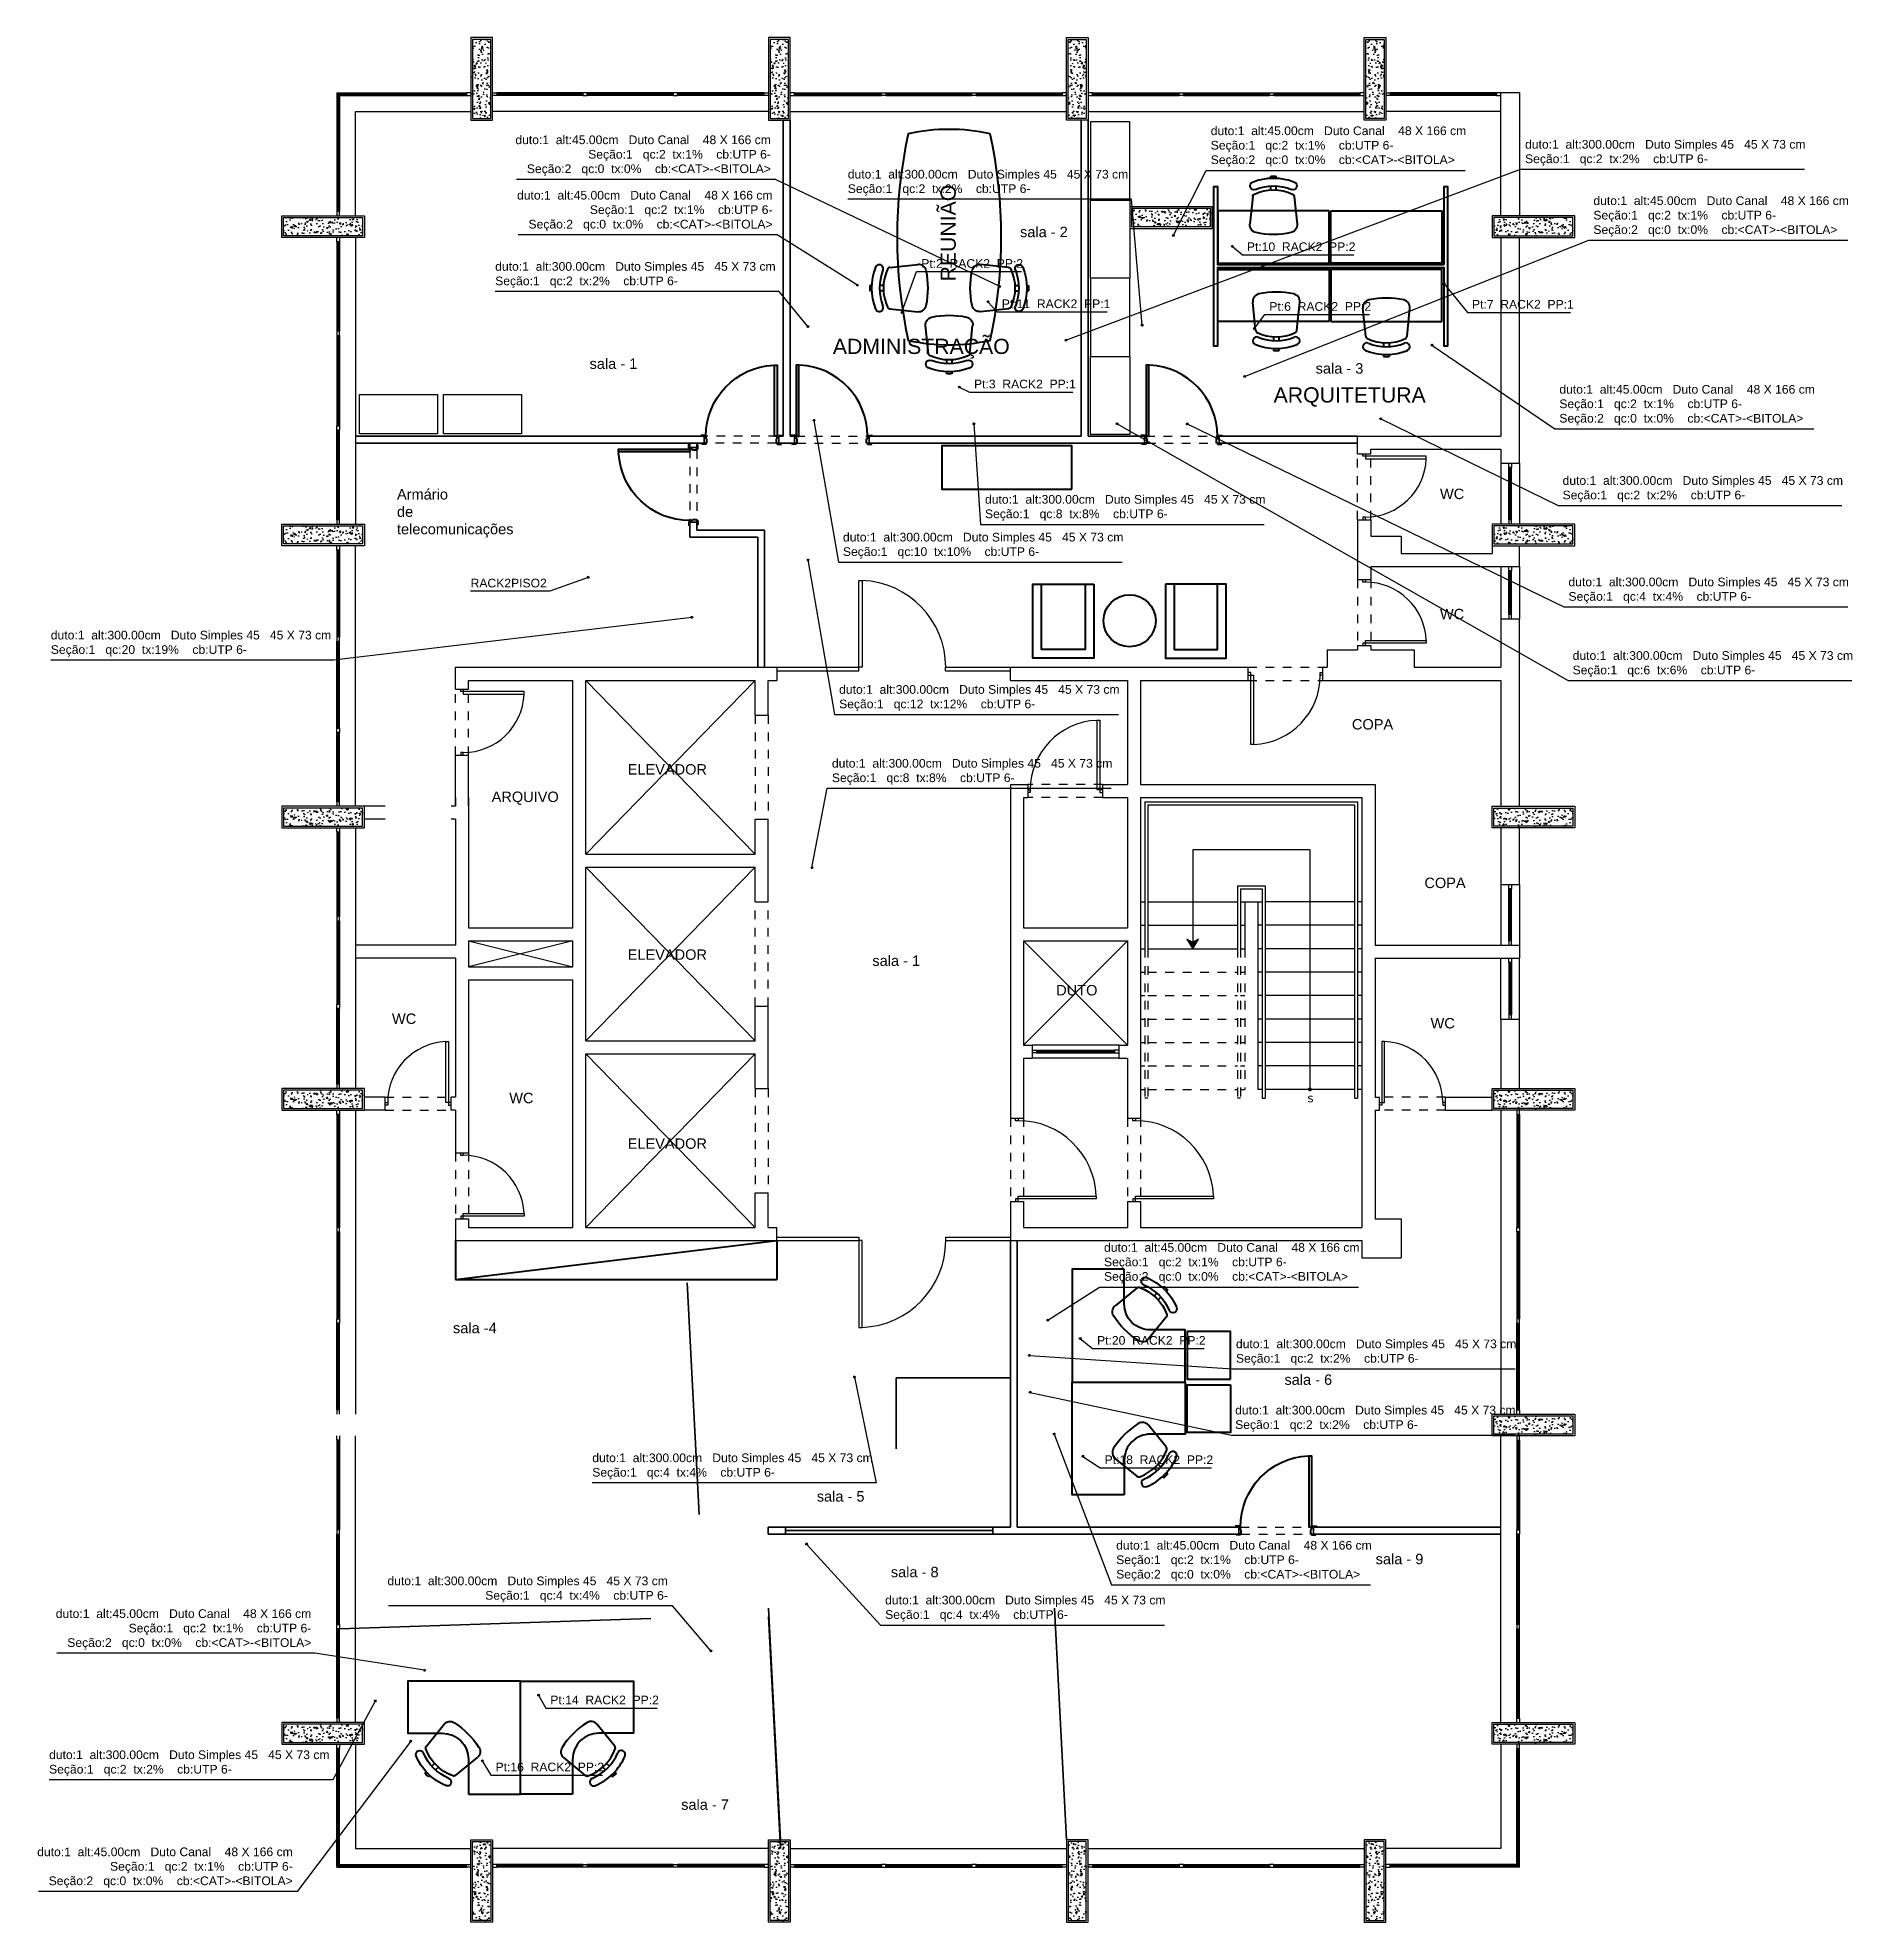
# Model space of a CAD drawing. Header units: millimetres. Extents: x 348.1 to 403.2, y 174.1 to 196.9.
# Drawn here: x 382.34 to 403.24, y 175.19 to 196.89 of the extents above; entities that cross this region are included whole.
import ezdxf

# ---------------------------------------------------------------- set-up
doc = ezdxf.new("R2010")
doc.units = ezdxf.units.MM
doc.linetypes.add('HIDDEN2', pattern=[0.1875, 0.125, -0.0625])
doc.linetypes.add('JIS_02_1.0', pattern=[2, 1, -1])
for name, color, linetype in [('AUXILIAR', 2, 'Continuous'), ('AUXILIAR_VIVO', 2, 'Continuous'), ('COTA', 1, 'Continuous'), ('CPCON_ESQUADRIAS', 2, 'Continuous'), ('CPCON_PAREDES', 5, 'Continuous'), ('HACTH ALV', 253, 'Continuous'), ('HATCH', 253, 'Continuous'), ('PAREDE_DRYWALL_VIVO', 40, 'Continuous'), ('TEXTO_VIVO', 7, 'Continuous'), ('VIVO_ESTRUTURA', 6, 'Continuous'), ('VIVO_PROJEÇÃO', 2, 'JIS_02_1.0')]:
    doc.layers.add(name, color=color, linetype=linetype)
for name, color, linetype, lineweight in [('DRYWALL', 3, 'Continuous', 35), ('ESQUADRIA', 2, 'Continuous', 40), ('MOB', 252, 'Continuous', 40), ('TEXTOS 1', 252, 'Continuous', 18)]:
    doc.layers.add(name, color=color, linetype=linetype, lineweight=lineweight)
doc.styles.add('CPCON', font='arial.ttf', dxfattribs={"height": 0.1})
doc.styles.add('REGULAR', font='arial.ttf')
doc.styles.add('style2', font='arial.ttf')
doc.dimstyles.new('COTA_50', dxfattribs={"dimscale": 0.5, "dimtxt": 0.16, "dimasz": 0.025, "dimexe": 0.09, "dimexo": 0.1, "dimgap": 0.08, "dimtad": 1, "dimzin": 4, "dimdsep": 46, "dimtxsty": 'REGULAR', "dimblk1": 'DOT2', "dimblk2": 'DOT2', "dimsah": 1, "dimcen": 0.05, "dimclrd": 10, "dimclre": 10, "dimclrt": 2, "dimadec": 0, "dimazin": 0, "dimtfac": 1, "dimtix": 1, "dimtmove": 2, "dimatfit": 3, "dimldrblk": 'DOT2', "dimfxl": 0.09, "dimtolj": 1, "dimtzin": 0, "dimlwd": -1, "dimlwe": -1, "dimarcsym": 0})

msp = doc.modelspace()

# ---------------------------------------------------------------- texts
at = {"char_height": 0.1, "style": 'CPCON'}
for s, insert, attachment_point in [('duto:1  alt:45.00cm   Duto Canal    48 X 166 cm\\PSeção:1   qc:2  tx:1%    cb:UTP 6-\\PSeção:2   qc:0  tx:0%    cb:<CAT>-<BITOLA>\\P', (390.783, 195.76), 3), ('duto:1  alt:45.00cm   Duto Canal    48 X 166 cm\\PSeção:1   qc:2  tx:1%    cb:UTP 6-\\PSeção:2   qc:0  tx:0%    cb:<CAT>-<BITOLA>\\P', (395.849, 195.864), 1), ('duto:1  alt:300.00cm   Duto Simples 45   45 X 73 cm\\PSeção:1   qc:2  tx:2%    cb:UTP 6-\\P', (399.469, 195.708), 1), ('duto:1  alt:300.00cm   Duto Simples 45   45 X 73 cm\\PSeção:1   qc:2  tx:2%    cb:UTP 6-\\P', (391.669, 195.364), 1), ('duto:1  alt:45.00cm   Duto Canal    48 X 166 cm\\PSeção:1   qc:2  tx:1%    cb:UTP 6-\\PSeção:2   qc:0  tx:0%    cb:<CAT>-<BITOLA>\\P', (390.802, 195.122), 3), ('duto:1  alt:45.00cm   Duto Canal    48 X 166 cm\\PSeção:1   qc:2  tx:1%    cb:UTP 6-\\PSeção:2   qc:0  tx:0%    cb:<CAT>-<BITOLA>\\P', (400.256, 195.059), 1), ('Pt:10  RACK2  PP:2', (396.265, 194.529), 1), ('duto:1  alt:300.00cm   Duto Simples 45   45 X 73 cm\\PSeção:1   qc:2  tx:2%    cb:UTP 6-\\P', (387.608, 194.302), 1), ('Pt:2  RACK2  PP:2', (392.515, 194.336), 1), ('Pt:11  RACK2  PP:1', (393.443, 193.872), 1), ('Pt:6  RACK2  PP:2', (396.524, 193.841), 1), ('Pt:7  RACK2  PP:1', (398.858, 193.866), 1), ('Pt:3  RACK2  PP:1', (393.123, 192.948), 1), ('duto:1  alt:45.00cm   Duto Canal    48 X 166 cm\\PSeção:1   qc:2  tx:1%    cb:UTP 6-\\PSeção:2   qc:0  tx:0%    cb:<CAT>-<BITOLA>\\P', (399.864, 192.887), 1), ('duto:1  alt:300.00cm   Duto Simples 45   45 X 73 cm\\PSeção:1   qc:2  tx:2%    cb:UTP 6-\\P', (399.901, 191.837), 1), ('duto:1  alt:300.00cm   Duto Simples 45   45 X 73 cm\\PSeção:1   qc:8  tx:8%    cb:UTP 6-\\P', (393.249, 191.62), 1), ('duto:1  alt:300.00cm   Duto Simples 45   45 X 73 cm\\PSeção:1   qc:10  tx:10%    cb:UTP 6-\\P', (391.613, 191.185), 1), ('RACK2PISO2', (387.325, 190.656), 1), ('duto:1  alt:300.00cm   Duto Simples 45   45 X 73 cm\\PSeção:1   qc:4  tx:4%    cb:UTP 6-\\P', (399.969, 190.669), 1), ('duto:1  alt:300.00cm   Duto Simples 45   45 X 73 cm\\PSeção:1   qc:20  tx:19%    cb:UTP 6-\\P', (382.49, 190.057), 1), ('duto:1  alt:300.00cm   Duto Simples 45   45 X 73 cm\\PSeção:1   qc:6  tx:6%    cb:UTP 6-\\P', (400.017, 189.822), 1), ('duto:1  alt:300.00cm   Duto Simples 45   45 X 73 cm\\PSeção:1   qc:12  tx:12%    cb:UTP 6-\\P', (391.569, 189.431), 1), ('duto:1  alt:300.00cm   Duto Simples 45   45 X 73 cm\\PSeção:1   qc:8  tx:8%    cb:UTP 6-\\P', (391.486, 188.581), 1), ('duto:1  alt:45.00cm   Duto Canal    48 X 166 cm\\PSeção:1   qc:2  tx:1%    cb:UTP 6-\\PSeção:2   qc:0  tx:0%    cb:<CAT>-<BITOLA>\\P', (394.62, 183.006), 1), ('Pt:20  RACK2  PP:2', (394.54, 181.936), 1), ('duto:1  alt:300.00cm   Duto Simples 45   45 X 73 cm\\PSeção:1   qc:2  tx:2%    cb:UTP 6-\\P', (396.139, 181.896), 1), ('duto:1  alt:300.00cm   Duto Simples 45   45 X 73 cm\\PSeção:1   qc:2  tx:2%    cb:UTP 6-\\P', (396.13, 181.133), 1), ('duto:1  alt:300.00cm   Duto Simples 45   45 X 73 cm\\PSeção:1   qc:4  tx:4%    cb:UTP 6-\\P', (388.726, 180.584), 1), ('Pt:18  RACK2  PP:2', (394.627, 180.562), 1), ('duto:1  alt:45.00cm   Duto Canal    48 X 166 cm\\PSeção:1   qc:2  tx:1%    cb:UTP 6-\\PSeção:2   qc:0  tx:0%    cb:<CAT>-<BITOLA>\\P', (394.76, 179.577), 1), ('duto:1  alt:300.00cm   Duto Simples 45   45 X 73 cm\\PSeção:1   qc:4  tx:4%    cb:UTP 6-\\P', (389.597, 179.167), 3), ('duto:1  alt:300.00cm   Duto Simples 45   45 X 73 cm\\PSeção:1   qc:4  tx:4%    cb:UTP 6-\\P', (392.099, 178.946), 1), ('duto:1  alt:45.00cm   Duto Canal    48 X 166 cm\\PSeção:1   qc:2  tx:1%    cb:UTP 6-\\PSeção:2   qc:0  tx:0%    cb:<CAT>-<BITOLA>\\P', (385.49, 178.79), 3), ('Pt:14  RACK2  PP:2', (388.243, 177.796), 1), ('duto:1  alt:300.00cm   Duto Simples 45   45 X 73 cm\\PSeção:1   qc:2  tx:2%    cb:UTP 6-\\P', (382.47, 177.165), 1), ('Pt:16  RACK2  PP:2', (387.612, 177.024), 1), ('duto:1  alt:45.00cm   Duto Canal    48 X 166 cm\\PSeção:1   qc:2  tx:1%    cb:UTP 6-\\PSeção:2   qc:0  tx:0%    cb:<CAT>-<BITOLA>\\P', (385.276, 176.047), 3)]:
    msp.add_mtext(s, dxfattribs=dict(at, insert=insert, attachment_point=attachment_point))
at = {"layer": 'COTA', "char_height": 0.12, "width": 0.5395, "attachment_point": 1, "style": 'CPCON'}
for s, insert in [('sala - 2', (393.653, 194.709)), ('sala - 1', (388.695, 193.192)), ('sala - 3', (397.057, 193.138)), ('Armário de telecomunicações', (386.477, 191.688)), ('sala -4', (387.122, 182.089)), ('sala - 6', (396.698, 181.494)), ('sala - 5', (391.312, 180.15)), ('sala - 8', (392.165, 179.279)), ('sala - 9', (397.748, 179.429)), ('sala - 7', (389.75, 176.601))]:
    msp.add_mtext(s, dxfattribs=dict(at, insert=insert))
at = {"layer": 'TEXTO_VIVO', "style": 'style2'}
for s, p in [('WC', (398.489, 191.573)), ('WC', (398.489, 190.189)), ('COPA', (397.475, 188.92)), ('ELEVADOR', (389.134, 188.401)), ('ARQUIVO', (387.567, 188.085)), ('COPA', (398.31, 187.094)), ('ELEVADOR', (389.134, 186.268)), ('sala - 1', (391.952, 186.198)), ('DUTO', (394.069, 185.858)), ('WC', (386.419, 185.53)), ('WC', (398.381, 185.478)), ('WC', (387.77, 184.617)), ('ELEVADOR', (389.134, 184.092))]:
    msp.add_text(s, height=0.12, dxfattribs=at).set_placement(p)
at = {"layer": 'TEXTO_VIVO', "insert": (396.998, 184.677), "char_height": 0.1, "width": 0.0497, "attachment_point": 5}
msp.add_mtext('{\\fVerdana|b0|i0|c0|p34;s}', dxfattribs=at)
at = {"layer": 'TEXTOS 1', "insert": (392.737, 194.079), "char_height": 0.175, "width": 41.97501, "attachment_point": 1, "rotation": 90}
msp.add_mtext('{\\fArial|b0|i0|c0|p34;REUNIÃO}', dxfattribs=at)
at = {"layer": 'TEXTOS 1', "char_height": 0.175, "width": 41.97501, "attachment_point": 3}
for s, insert in [('{\\fArial|b0|i0|c0|p34;ADMINISTRAÇÃO}', (393.534, 193.419)), ('{\\fArial|b0|i0|c0|p34;ARQUITETURA}', (398.325, 192.86))]:
    msp.add_mtext(s, dxfattribs=dict(at, insert=insert))

# ---------------------------------------------------------------- blocks, each defined once
blk = doc.blocks.new('P82')
at = {"layer": 'ESQUADRIA'}
for p, q in [((362.802, 206.585), (362.752, 206.585)), ((362.762, 206.685), (362.762, 206.675)), ((362.812, 206.685), (362.762, 206.685)), ((362.822, 206.675), (362.792, 206.675)), ((362.812, 206.595), (362.792, 206.595)), ((362.802, 206.585), (362.802, 206.595)), ((362.812, 206.685), (362.812, 206.675)), ((362.812, 206.625), (362.812, 206.595)), ((362.822, 206.625), (362.812, 206.625)), ((362.822, 206.675), (362.822, 206.625)), ((363.622, 206.675), (363.622, 206.625)), ((363.622, 206.675), (363.652, 206.675)), ((363.622, 206.625), (363.632, 206.625)), ((363.632, 206.685), (363.632, 206.675)), ((363.632, 206.685), (363.682, 206.685)), ((363.632, 206.625), (363.632, 206.595)), ((363.632, 206.595), (363.652, 206.595)), ((363.642, 206.585), (363.642, 206.595)), ((363.642, 206.585), (363.692, 206.585)), ((363.682, 206.685), (363.682, 206.675)), ((363.692, 206.585), (363.692, 206.595))]:
    blk.add_line(p, q, dxfattribs=at)
blk.add_lwpolyline([(363.632, 206.595), (363.602, 206.595), (363.602, 205.775), (363.632, 205.775)], close=True, dxfattribs=at)
at = {"layer": 'ESQUADRIA', "color": 1}
blk.add_arc((363.632, 206.595), 0.821, 179.9967, 267.1627, dxfattribs=at)
blk = doc.blocks.new('A$C2E206165')
at = {"layer": 'MOB'}
for p, q in [((0.24, 0.65), (0.24, 0.673)), ((0.303, 0.65), (0.303, 0.673)), ((0.033, 0.44), (0, 0.118)), ((0.24, 0.514), (0.24, 0.559)), ((0.303, 0.514), (0.303, 0.559)), ((0.509, 0.44), (0.542, 0.118))]:
    blk.add_line(p, q, dxfattribs=at)
for centre, radius, start, end in [((0.271, -0.004), 0.677, 87.3408, 92.6592), ((0.047, 0.562), 0.0455, 111.9417, 291.9417), ((0.271, 0.005), 0.646, 68.0583, 111.9417), ((0.066, 0.437), 0.0327, 114.92, 175.0148), ((0.271, -0.005), 0.52, 65.08, 114.92), ((0.271, 0.005), 0.555, 68.0583, 111.9417), ((0.496, 0.562), 0.0455, 248.0583, 68.0583), ((0.477, 0.437), 0.0327, 4.9852, 65.08), ((0.09, 0.11), 0.0903, 175.0148, 257.65), ((0.271, 0.938), 0.938, 257.65, 282.35), ((0.453, 0.11), 0.0903, 282.35, 4.9852)]:
    blk.add_arc(centre, radius, start, end, dxfattribs=at)
blk = doc.blocks.new('DOT2')
at = {"color": 0}
blk.add_line((1.15, 0), (-1.15, 0), dxfattribs=at)
blk.add_lwpolyline([(0, -1.15), (0, 1.15)], dxfattribs=at)
at = {"color": 2}
blk.add_circle((0, 0), 0.75, dxfattribs=at)

# ---------------------------------------------------------------- hatches: boundary and pattern name
at = {"layer": 'AUXILIAR_VIVO'}
msp.add_hatch(color=256, dxfattribs=at).paths.add_polyline_path([(395.572, 186.504), (395.641, 186.396), (395.709, 186.504), (395.641, 186.468)])
h = msp.add_hatch(color=256, dxfattribs=at)
edge = h.paths.add_edge_path()
edge.add_arc((396.991, 184.776), 0.0229, 0, 360)
at = {"layer": 'HATCH'}
h = msp.add_hatch(dxfattribs=at)
h.set_pattern_fill('AR-CONC', color=256, scale=0.0008, style=0)
h.set_pattern_definition([(50, (-5830.35608, -2699.4475), (0.1457477352, -0.0127512684), [0.01524, -0.16764]), (355, (-5830.35608, -2699.4475), (-0.0281942608, 0.1528453143), [0.012192, -0.134112]), (100.451, (-5830.34394, -2699.44857), (0.1175540013, 0.1400933503), [0.012952, -0.142472]), (46.1842, (-5830.35608, -2699.40686), (0.2168632327, -0.0336338623), [0.02286, -0.25146]), (96.6356, (-5830.33801, -2699.40967), (0.1899233876, 0.197940445), [0.019428, -0.213708]), (351.184, (-5830.35608, -2699.40686), (0.189923685, 0.197940094), [0.018288, -0.201168]), (21, (-5830.33576, -2699.41702), (0.1212919039, -0.0818124148), [0.01524, -0.16764]), (326, (-5830.33576, -2699.41702), (0.0494416227, 0.147350373), [0.012192, -0.134112]), (71.4514, (-5830.32566, -2699.42384), (0.1707331926, 0.0655382862), [0.012952, -0.142472]), (37.5, (-5830.356084, -2699.447504), (0.0024708826, 0.0676440311), [0, -0.1324864, 0, -0.136144, 0, -0.13462]), (7.5, (-5830.35608, -2699.447504), (0.05345573, 0.08014445985), [0, -0.0776224, 0, -0.1294384, 0, -0.051308]), (327.5, (-5830.401397, -2699.447504), (0.10847247613, -0.0045829952), [0, -0.0508, 0, -0.158496, 0, -0.210312]), (317.5, (-5830.42172, -2699.4475), (0.1185033451, 0.0203411928), [0, -0.06604, 0, -0.1052576, 0, -0.149352])])
h.paths.add_polyline_path([(387.556, 196.866), (387.346, 196.866), (387.346, 195.956), (387.556, 195.956)])
h = msp.add_hatch(dxfattribs=at)
h.set_pattern_fill('AR-CONC', color=256, scale=0.0008, style=0)
h.set_pattern_definition([(50, (-5826.92608, -2699.4475), (0.1457477352, -0.0127512684), [0.01524, -0.16764]), (355, (-5826.92608, -2699.4475), (-0.0281942608, 0.1528453143), [0.012192, -0.134112]), (100.451, (-5826.91394, -2699.44857), (0.1175540013, 0.1400933503), [0.012952, -0.142472]), (46.1842, (-5826.92608, -2699.40686), (0.2168632327, -0.0336338623), [0.02286, -0.25146]), (96.6356, (-5826.90801, -2699.40967), (0.1899233876, 0.197940445), [0.019428, -0.213708]), (351.184, (-5826.92608, -2699.40686), (0.189923685, 0.197940094), [0.018288, -0.201168]), (21, (-5826.90576, -2699.41702), (0.1212919039, -0.0818124148), [0.01524, -0.16764]), (326, (-5826.90576, -2699.41702), (0.0494416227, 0.147350373), [0.012192, -0.134112]), (71.4514, (-5826.89566, -2699.42384), (0.1707331926, 0.0655382862), [0.012952, -0.142472]), (37.5, (-5826.926084, -2699.447504), (0.0024708826, 0.0676440311), [0, -0.1324864, 0, -0.136144, 0, -0.13462]), (7.5, (-5826.92608, -2699.447504), (0.05345573, 0.08014445985), [0, -0.0776224, 0, -0.1294384, 0, -0.051308]), (327.5, (-5826.971397, -2699.447504), (0.10847247613, -0.0045829952), [0, -0.0508, 0, -0.158496, 0, -0.210312]), (317.5, (-5826.99172, -2699.4475), (0.1185033451, 0.0203411928), [0, -0.06604, 0, -0.1052576, 0, -0.149352])])
h.paths.add_polyline_path([(390.986, 196.866), (390.776, 196.866), (390.776, 195.956), (390.986, 195.956)])
h = msp.add_hatch(dxfattribs=at)
h.set_pattern_fill('AR-CONC', color=256, scale=0.0008, style=0)
h.set_pattern_definition([(130, (6612.11733, -2699.4475), (-0.1457477352, -0.0127512684), [0.01524, -0.16764]), (185, (6612.11733, -2699.4475), (0.0281942608, 0.1528453143), [0.012192, -0.134112]), (79.549, (6612.10519, -2699.44857), (-0.1175540013, 0.1400933503), [0.012952, -0.142472]), (133.8158, (6612.11733, -2699.40686), (-0.2168632327, -0.0336338623), [0.02286, -0.25146]), (83.3644, (6612.09926, -2699.40967), (-0.1899233876, 0.197940445), [0.019428, -0.213708]), (188.816, (6612.11733, -2699.40686), (-0.189923685, 0.197940094), [0.018288, -0.201168]), (159, (6612.09701, -2699.41702), (-0.1212919039, -0.0818124148), [0.01524, -0.16764]), (214, (6612.09701, -2699.41702), (-0.0494416227, 0.147350373), [0.012192, -0.134112]), (108.5486, (6612.0869, -2699.42384), (-0.1707331926, 0.0655382862), [0.012952, -0.142472]), (142.5, (6612.117334, -2699.447504), (-0.0024708826, 0.0676440311), [0, -0.1324864, 0, -0.136144, 0, -0.13462]), (172.5, (6612.117334, -2699.447504), (-0.05345573, 0.08014445985), [0, -0.0776224, 0, -0.1294384, 0, -0.051308]), (212.5, (6612.16265, -2699.447504), (-0.10847247613, -0.0045829952), [0, -0.0508, 0, -0.158496, 0, -0.210312]), (222.5, (6612.18297, -2699.4475), (-0.1185033451, 0.0203411928), [0, -0.06604, 0, -0.1052576, 0, -0.149352])])
h.paths.add_polyline_path([(394.206, 196.866), (394.206, 195.956), (394.416, 195.956), (394.416, 196.866)])
h = msp.add_hatch(dxfattribs=at)
h.set_pattern_fill('AR-CONC', color=256, scale=0.0008, style=0)
h.set_pattern_definition([(130, (6615.54733, -2699.4475), (-0.1457477352, -0.0127512684), [0.01524, -0.16764]), (185, (6615.54733, -2699.4475), (0.0281942608, 0.1528453143), [0.012192, -0.134112]), (79.549, (6615.53519, -2699.44857), (-0.1175540013, 0.1400933503), [0.012952, -0.142472]), (133.8158, (6615.54733, -2699.40686), (-0.2168632327, -0.0336338623), [0.02286, -0.25146]), (83.3644, (6615.52926, -2699.40967), (-0.1899233876, 0.197940445), [0.019428, -0.213708]), (188.816, (6615.54733, -2699.40686), (-0.189923685, 0.197940094), [0.018288, -0.201168]), (159, (6615.52701, -2699.41702), (-0.1212919039, -0.0818124148), [0.01524, -0.16764]), (214, (6615.52701, -2699.41702), (-0.0494416227, 0.147350373), [0.012192, -0.134112]), (108.5486, (6615.5169, -2699.42384), (-0.1707331926, 0.0655382862), [0.012952, -0.142472]), (142.5, (6615.547334, -2699.447504), (-0.0024708826, 0.0676440311), [0, -0.1324864, 0, -0.136144, 0, -0.13462]), (172.5, (6615.547334, -2699.447504), (-0.05345573, 0.08014445985), [0, -0.0776224, 0, -0.1294384, 0, -0.051308]), (212.5, (6615.59265, -2699.447504), (-0.10847247613, -0.0045829952), [0, -0.0508, 0, -0.158496, 0, -0.210312]), (222.5, (6615.61297, -2699.4475), (-0.1185033451, 0.0203411928), [0, -0.06604, 0, -0.1052576, 0, -0.149352])])
h.paths.add_polyline_path([(397.636, 196.866), (397.636, 195.956), (397.846, 195.956), (397.846, 196.866)])
h = msp.add_hatch(dxfattribs=at)
h.set_pattern_fill('AR-CONC', color=256, scale=0.0008, angle=90, style=0)
h.set_pattern_definition([(140, (3291.24882, -6022.99176), (0.0127512684, 0.1457477352), [0.01524, -0.16764]), (85, (3291.24882, -6022.99176), (-0.1528453143, -0.0281942608), [0.012192, -0.134112]), (190.451, (3291.24989, -6022.97962), (-0.1400933503, 0.1175540013), [0.012952, -0.142472]), (136.1842, (3291.20818, -6022.99176), (0.0336338623, 0.2168632327), [0.02286, -0.25146]), (186.6356, (3291.21099, -6022.9737), (-0.197940445, 0.1899233876), [0.019428, -0.213708]), (81.184, (3291.20818, -6022.99176), (-0.197940094, 0.189923685), [0.018288, -0.201168]), (111, (3291.21834, -6022.97144), (0.0818124148, 0.1212919039), [0.01524, -0.16764]), (56, (3291.21834, -6022.97144), (-0.147350373, 0.0494416227), [0.012192, -0.134112]), (161.4514, (3291.22516, -6022.96134), (-0.0655382862, 0.1707331926), [0.012952, -0.142472]), (127.5, (3291.248824, -6022.991765), (-0.0676440311, 0.0024708826), [0, -0.1324864, 0, -0.136144, 0, -0.13462]), (97.5, (3291.248824, -6022.991765), (-0.08014445985, 0.05345573), [0, -0.0776224, 0, -0.1294384, 0, -0.051308]), (57.5, (3291.248824, -6023.03708), (0.0045829952, 0.10847247613), [0, -0.0508, 0, -0.158496, 0, -0.210312]), (47.5, (3291.24882, -6023.0574), (-0.0203411928, 0.1185033451), [0, -0.06604, 0, -0.1052576, 0, -0.149352])])
h.paths.add_polyline_path([(394.936, 194.92), (394.936, 194.71), (395.846, 194.71), (395.846, 194.92)])
h = msp.add_hatch(dxfattribs=at)
h.set_pattern_fill('AR-CONC', color=256, scale=0.0008, angle=90, style=0)
h.set_pattern_definition([(220, (3281.48382, 6412.5174), (0.0127512684, -0.1457477352), [0.01524, -0.16764]), (275, (3281.48382, 6412.5174), (-0.1528453143, 0.0281942608), [0.012192, -0.134112]), (169.549, (3281.48489, 6412.50526), (-0.1400933503, -0.1175540013), [0.012952, -0.142472]), (223.8158, (3281.44318, 6412.5174), (0.0336338623, -0.2168632327), [0.02286, -0.25146]), (173.3644, (3281.44599, 6412.49933), (-0.197940445, -0.1899233876), [0.019428, -0.213708]), (278.816, (3281.44318, 6412.5174), (-0.197940094, -0.189923685), [0.018288, -0.201168]), (249, (3281.45334, 6412.49708), (0.0818124148, -0.1212919039), [0.01524, -0.16764]), (304, (3281.45334, 6412.49708), (-0.147350373, -0.0494416227), [0.012192, -0.134112]), (198.5486, (3281.46016, 6412.48698), (-0.0655382862, -0.1707331926), [0.012952, -0.142472]), (232.5, (3281.483824, 6412.517403), (-0.0676440311, -0.0024708826), [0, -0.1324864, 0, -0.136144, 0, -0.13462]), (262.5, (3281.483824, 6412.5174), (-0.08014445985, -0.05345573), [0, -0.0776224, 0, -0.1294384, 0, -0.051308]), (302.5, (3281.483824, 6412.562717), (0.0045829952, -0.10847247613), [0, -0.0508, 0, -0.158496, 0, -0.210312]), (312.5, (3281.48382, 6412.58304), (-0.0203411928, -0.1185033451), [0, -0.06604, 0, -0.1052576, 0, -0.149352])])
h.paths.add_polyline_path([(385.171, 194.606), (386.081, 194.606), (386.081, 194.816), (385.171, 194.816)])
h = msp.add_hatch(dxfattribs=at)
h.set_pattern_fill('AR-CONC', color=256, scale=0.0008, angle=90, style=0)
h.set_pattern_definition([(320, (-2496.29257, 6412.5174), (-0.0127512684, -0.1457477352), [0.01524, -0.16764]), (265, (-2496.29257, 6412.5174), (0.1528453143, 0.0281942608), [0.012192, -0.134112]), (10.451, (-2496.29364, 6412.50526), (0.1400933503, -0.1175540013), [0.012952, -0.142472]), (316.1842, (-2496.25193, 6412.5174), (-0.0336338623, -0.2168632327), [0.02286, -0.25146]), (6.6356, (-2496.25474, 6412.49933), (0.197940445, -0.1899233876), [0.019428, -0.213708]), (261.184, (-2496.25193, 6412.5174), (0.197940094, -0.189923685), [0.018288, -0.201168]), (291, (-2496.26209, 6412.49708), (-0.0818124148, -0.1212919039), [0.01524, -0.16764]), (236, (-2496.2621, 6412.49708), (0.147350373, -0.0494416227), [0.012192, -0.134112]), (341.4514, (-2496.26891, 6412.48698), (0.0655382862, -0.1707331926), [0.012952, -0.142472]), (307.5, (-2496.292573, 6412.517403), (0.0676440311, -0.0024708826), [0, -0.1324864, 0, -0.136144, 0, -0.13462]), (277.5, (-2496.29257, 6412.5174), (0.08014445985, -0.05345573), [0, -0.0776224, 0, -0.1294384, 0, -0.051308]), (237.5, (-2496.292573, 6412.562717), (-0.0045829952, -0.10847247613), [0, -0.0508, 0, -0.158496, 0, -0.210312]), (227.5, (-2496.29257, 6412.58304), (0.0203411928, -0.1185033451), [0, -0.06604, 0, -0.1052576, 0, -0.149352])])
h.paths.add_polyline_path([(400.021, 194.606), (400.021, 194.816), (399.111, 194.816), (399.111, 194.606)])
h = msp.add_hatch(dxfattribs=at)
h.set_pattern_fill('AR-CONC', color=256, scale=0.0008, angle=90, style=0)
h.set_pattern_definition([(220, (3281.48382, 6408.9674), (0.0127512684, -0.1457477352), [0.01524, -0.16764]), (275, (3281.48382, 6408.9674), (-0.1528453143, 0.0281942608), [0.012192, -0.134112]), (169.549, (3281.48489, 6408.95526), (-0.1400933503, -0.1175540013), [0.012952, -0.142472]), (223.8158, (3281.44318, 6408.9674), (0.0336338623, -0.2168632327), [0.02286, -0.25146]), (173.3644, (3281.44599, 6408.94933), (-0.197940445, -0.1899233876), [0.019428, -0.213708]), (278.816, (3281.44318, 6408.9674), (-0.197940094, -0.189923685), [0.018288, -0.201168]), (249, (3281.45334, 6408.94708), (0.0818124148, -0.1212919039), [0.01524, -0.16764]), (304, (3281.45334, 6408.94708), (-0.147350373, -0.0494416227), [0.012192, -0.134112]), (198.5486, (3281.46016, 6408.93698), (-0.0655382862, -0.1707331926), [0.012952, -0.142472]), (232.5, (3281.483824, 6408.967403), (-0.0676440311, -0.0024708826), [0, -0.1324864, 0, -0.136144, 0, -0.13462]), (262.5, (3281.483824, 6408.9674), (-0.08014445985, -0.05345573), [0, -0.0776224, 0, -0.1294384, 0, -0.051308]), (302.5, (3281.483824, 6409.012717), (0.0045829952, -0.10847247613), [0, -0.0508, 0, -0.158496, 0, -0.210312]), (312.5, (3281.48382, 6409.03304), (-0.0203411928, -0.1185033451), [0, -0.06604, 0, -0.1052576, 0, -0.149352])])
h.paths.add_polyline_path([(385.171, 191.056), (386.081, 191.056), (386.081, 191.266), (385.171, 191.266)])
h = msp.add_hatch(dxfattribs=at)
h.set_pattern_fill('AR-CONC', color=256, scale=0.0008, angle=90, style=0)
h.set_pattern_definition([(320, (-2496.29257, 6408.9674), (-0.0127512684, -0.1457477352), [0.01524, -0.16764]), (265, (-2496.29257, 6408.9674), (0.1528453143, 0.0281942608), [0.012192, -0.134112]), (10.451, (-2496.29364, 6408.95526), (0.1400933503, -0.1175540013), [0.012952, -0.142472]), (316.1842, (-2496.25193, 6408.9674), (-0.0336338623, -0.2168632327), [0.02286, -0.25146]), (6.6356, (-2496.25474, 6408.94933), (0.197940445, -0.1899233876), [0.019428, -0.213708]), (261.184, (-2496.25193, 6408.9674), (0.197940094, -0.189923685), [0.018288, -0.201168]), (291, (-2496.26209, 6408.94708), (-0.0818124148, -0.1212919039), [0.01524, -0.16764]), (236, (-2496.2621, 6408.94708), (0.147350373, -0.0494416227), [0.012192, -0.134112]), (341.4514, (-2496.26891, 6408.93698), (0.0655382862, -0.1707331926), [0.012952, -0.142472]), (307.5, (-2496.292573, 6408.967403), (0.0676440311, -0.0024708826), [0, -0.1324864, 0, -0.136144, 0, -0.13462]), (277.5, (-2496.29257, 6408.9674), (0.08014445985, -0.05345573), [0, -0.0776224, 0, -0.1294384, 0, -0.051308]), (237.5, (-2496.292573, 6409.012717), (-0.0045829952, -0.10847247613), [0, -0.0508, 0, -0.158496, 0, -0.210312]), (227.5, (-2496.29257, 6409.03304), (0.0203411928, -0.1185033451), [0, -0.06604, 0, -0.1052576, 0, -0.149352])])
h.paths.add_polyline_path([(400.021, 191.056), (400.021, 191.266), (399.111, 191.266), (399.111, 191.056)])
h = msp.add_hatch(dxfattribs=at)
h.set_pattern_fill('AR-CONC', color=256, scale=0.0008, angle=90, style=0)
h.set_pattern_definition([(140, (3281.48382, -6029.89601), (0.0127512684, 0.1457477352), [0.01524, -0.16764]), (85, (3281.48382, -6029.89601), (-0.1528453143, -0.0281942608), [0.012192, -0.134112]), (190.451, (3281.48489, -6029.88387), (-0.1400933503, 0.1175540013), [0.012952, -0.142472]), (136.1842, (3281.44318, -6029.89601), (0.0336338623, 0.2168632327), [0.02286, -0.25146]), (186.6356, (3281.44599, -6029.87794), (-0.197940445, 0.1899233876), [0.019428, -0.213708]), (81.184, (3281.44318, -6029.89601), (-0.197940094, 0.189923685), [0.018288, -0.201168]), (111, (3281.45334, -6029.8757), (0.0818124148, 0.1212919039), [0.01524, -0.16764]), (56, (3281.45334, -6029.8757), (-0.147350373, 0.0494416227), [0.012192, -0.134112]), (161.4514, (3281.46016, -6029.86559), (-0.0655382862, 0.1707331926), [0.012952, -0.142472]), (127.5, (3281.483824, -6029.896014), (-0.0676440311, 0.0024708826), [0, -0.1324864, 0, -0.136144, 0, -0.13462]), (97.5, (3281.483824, -6029.896014), (-0.08014445985, 0.05345573), [0, -0.0776224, 0, -0.1294384, 0, -0.051308]), (57.5, (3281.483824, -6029.94133), (0.0045829952, 0.10847247613), [0, -0.0508, 0, -0.158496, 0, -0.210312]), (47.5, (3281.48382, -6029.96165), (-0.0203411928, 0.1185033451), [0, -0.06604, 0, -0.1052576, 0, -0.149352])])
h.paths.add_polyline_path([(385.171, 188.016), (385.171, 187.806), (386.081, 187.806), (386.081, 188.016)])
h = msp.add_hatch(dxfattribs=at)
h.set_pattern_fill('AR-CONC', color=256, scale=0.0008, angle=90, style=0)
h.set_pattern_definition([(40, (-2496.29257, -6029.89601), (-0.0127512684, 0.1457477352), [0.01524, -0.16764]), (95, (-2496.29257, -6029.89601), (0.1528453143, -0.0281942608), [0.012192, -0.134112]), (349.549, (-2496.29364, -6029.88387), (0.1400933503, 0.1175540013), [0.012952, -0.142472]), (43.8158, (-2496.25193, -6029.89601), (-0.0336338623, 0.2168632327), [0.02286, -0.25146]), (353.3644, (-2496.25474, -6029.87794), (0.197940445, 0.1899233876), [0.019428, -0.213708]), (98.816, (-2496.25193, -6029.89601), (0.197940094, 0.189923685), [0.018288, -0.201168]), (69, (-2496.26209, -6029.8757), (-0.0818124148, 0.1212919039), [0.01524, -0.16764]), (124, (-2496.2621, -6029.8757), (0.147350373, 0.0494416227), [0.012192, -0.134112]), (18.5486, (-2496.26891, -6029.86559), (0.0655382862, 0.1707331926), [0.012952, -0.142472]), (52.5, (-2496.292573, -6029.896014), (0.0676440311, 0.0024708826), [0, -0.1324864, 0, -0.136144, 0, -0.13462]), (82.5, (-2496.29257, -6029.896014), (0.08014445985, 0.05345573), [0, -0.0776224, 0, -0.1294384, 0, -0.051308]), (122.5, (-2496.292573, -6029.94133), (-0.0045829952, 0.10847247613), [0, -0.0508, 0, -0.158496, 0, -0.210312]), (132.5, (-2496.29257, -6029.96165), (0.0203411928, 0.1185033451), [0, -0.06604, 0, -0.1052576, 0, -0.149352])])
h.paths.add_polyline_path([(400.021, 188.016), (399.111, 188.016), (399.111, 187.806), (400.021, 187.806)])
h = msp.add_hatch(dxfattribs=at)
h.set_pattern_fill('AR-CONC', color=256, scale=0.0008, angle=90, style=0)
h.set_pattern_definition([(140, (3281.48382, -6033.14601), (0.0127512684, 0.1457477352), [0.01524, -0.16764]), (85, (3281.48382, -6033.14601), (-0.1528453143, -0.0281942608), [0.012192, -0.134112]), (190.451, (3281.48489, -6033.13387), (-0.1400933503, 0.1175540013), [0.012952, -0.142472]), (136.1842, (3281.44318, -6033.14601), (0.0336338623, 0.2168632327), [0.02286, -0.25146]), (186.6356, (3281.44599, -6033.12794), (-0.197940445, 0.1899233876), [0.019428, -0.213708]), (81.184, (3281.44318, -6033.14601), (-0.197940094, 0.189923685), [0.018288, -0.201168]), (111, (3281.45334, -6033.1257), (0.0818124148, 0.1212919039), [0.01524, -0.16764]), (56, (3281.45334, -6033.1257), (-0.147350373, 0.0494416227), [0.012192, -0.134112]), (161.4514, (3281.46016, -6033.11559), (-0.0655382862, 0.1707331926), [0.012952, -0.142472]), (127.5, (3281.483824, -6033.146014), (-0.0676440311, 0.0024708826), [0, -0.1324864, 0, -0.136144, 0, -0.13462]), (97.5, (3281.483824, -6033.146014), (-0.08014445985, 0.05345573), [0, -0.0776224, 0, -0.1294384, 0, -0.051308]), (57.5, (3281.483824, -6033.19133), (0.0045829952, 0.10847247613), [0, -0.0508, 0, -0.158496, 0, -0.210312]), (47.5, (3281.48382, -6033.21165), (-0.0203411928, 0.1185033451), [0, -0.06604, 0, -0.1052576, 0, -0.149352])])
h.paths.add_polyline_path([(385.171, 184.766), (385.171, 184.556), (386.081, 184.556), (386.081, 184.766)])
h = msp.add_hatch(dxfattribs=at)
h.set_pattern_fill('AR-CONC', color=256, scale=0.0008, angle=90, style=0)
h.set_pattern_definition([(40, (-2496.29257, -6033.14601), (-0.0127512684, 0.1457477352), [0.01524, -0.16764]), (95, (-2496.29257, -6033.14601), (0.1528453143, -0.0281942608), [0.012192, -0.134112]), (349.549, (-2496.29364, -6033.13387), (0.1400933503, 0.1175540013), [0.012952, -0.142472]), (43.8158, (-2496.25193, -6033.14601), (-0.0336338623, 0.2168632327), [0.02286, -0.25146]), (353.3644, (-2496.25474, -6033.12794), (0.197940445, 0.1899233876), [0.019428, -0.213708]), (98.816, (-2496.25193, -6033.14601), (0.197940094, 0.189923685), [0.018288, -0.201168]), (69, (-2496.26209, -6033.1257), (-0.0818124148, 0.1212919039), [0.01524, -0.16764]), (124, (-2496.2621, -6033.1257), (0.147350373, 0.0494416227), [0.012192, -0.134112]), (18.5486, (-2496.26891, -6033.11559), (0.0655382862, 0.1707331926), [0.012952, -0.142472]), (52.5, (-2496.292573, -6033.146014), (0.0676440311, 0.0024708826), [0, -0.1324864, 0, -0.136144, 0, -0.13462]), (82.5, (-2496.29257, -6033.146014), (0.08014445985, 0.05345573), [0, -0.0776224, 0, -0.1294384, 0, -0.051308]), (122.5, (-2496.292573, -6033.19133), (-0.0045829952, 0.10847247613), [0, -0.0508, 0, -0.158496, 0, -0.210312]), (132.5, (-2496.29257, -6033.21165), (0.0203411928, 0.1185033451), [0, -0.06604, 0, -0.1052576, 0, -0.149352])])
h.paths.add_polyline_path([(400.021, 184.766), (399.111, 184.766), (399.111, 184.556), (400.021, 184.556)])
h = msp.add_hatch(dxfattribs=at)
h.set_pattern_fill('AR-CONC', color=256, scale=0.0008, angle=90, style=0)
h.set_pattern_definition([(40, (-2496.29257, -6036.89601), (-0.0127512684, 0.1457477352), [0.01524, -0.16764]), (95, (-2496.29257, -6036.89601), (0.1528453143, -0.0281942608), [0.012192, -0.134112]), (349.549, (-2496.29364, -6036.88387), (0.1400933503, 0.1175540013), [0.012952, -0.142472]), (43.8158, (-2496.25193, -6036.89601), (-0.0336338623, 0.2168632327), [0.02286, -0.25146]), (353.3644, (-2496.25474, -6036.87794), (0.197940445, 0.1899233876), [0.019428, -0.213708]), (98.816, (-2496.25193, -6036.89601), (0.197940094, 0.189923685), [0.018288, -0.201168]), (69, (-2496.26209, -6036.8757), (-0.0818124148, 0.1212919039), [0.01524, -0.16764]), (124, (-2496.2621, -6036.8757), (0.147350373, 0.0494416227), [0.012192, -0.134112]), (18.5486, (-2496.26891, -6036.86559), (0.0655382862, 0.1707331926), [0.012952, -0.142472]), (52.5, (-2496.292573, -6036.896014), (0.0676440311, 0.0024708826), [0, -0.1324864, 0, -0.136144, 0, -0.13462]), (82.5, (-2496.29257, -6036.896014), (0.08014445985, 0.05345573), [0, -0.0776224, 0, -0.1294384, 0, -0.051308]), (122.5, (-2496.292573, -6036.94133), (-0.0045829952, 0.10847247613), [0, -0.0508, 0, -0.158496, 0, -0.210312]), (132.5, (-2496.29257, -6036.96165), (0.0203411928, 0.1185033451), [0, -0.06604, 0, -0.1052576, 0, -0.149352])])
h.paths.add_polyline_path([(400.021, 181.016), (399.111, 181.016), (399.111, 180.806), (400.021, 180.806)])
h = msp.add_hatch(dxfattribs=at)
h.set_pattern_fill('AR-CONC', color=256, scale=0.0008, angle=90, style=0)
h.set_pattern_definition([(140, (3281.48382, -6040.44601), (0.0127512684, 0.1457477352), [0.01524, -0.16764]), (85, (3281.48382, -6040.44601), (-0.1528453143, -0.0281942608), [0.012192, -0.134112]), (190.451, (3281.48489, -6040.43387), (-0.1400933503, 0.1175540013), [0.012952, -0.142472]), (136.1842, (3281.44318, -6040.44601), (0.0336338623, 0.2168632327), [0.02286, -0.25146]), (186.6356, (3281.44599, -6040.42794), (-0.197940445, 0.1899233876), [0.019428, -0.213708]), (81.184, (3281.44318, -6040.44601), (-0.197940094, 0.189923685), [0.018288, -0.201168]), (111, (3281.45334, -6040.4257), (0.0818124148, 0.1212919039), [0.01524, -0.16764]), (56, (3281.45334, -6040.4257), (-0.147350373, 0.0494416227), [0.012192, -0.134112]), (161.4514, (3281.46016, -6040.41559), (-0.0655382862, 0.1707331926), [0.012952, -0.142472]), (127.5, (3281.483824, -6040.446014), (-0.0676440311, 0.0024708826), [0, -0.1324864, 0, -0.136144, 0, -0.13462]), (97.5, (3281.483824, -6040.446014), (-0.08014445985, 0.05345573), [0, -0.0776224, 0, -0.1294384, 0, -0.051308]), (57.5, (3281.483824, -6040.49133), (0.0045829952, 0.10847247613), [0, -0.0508, 0, -0.158496, 0, -0.210312]), (47.5, (3281.48382, -6040.51165), (-0.0203411928, 0.1185033451), [0, -0.06604, 0, -0.1052576, 0, -0.149352])])
h.paths.add_polyline_path([(385.171, 177.466), (385.171, 177.256), (386.081, 177.256), (386.081, 177.466)])
h = msp.add_hatch(dxfattribs=at)
h.set_pattern_fill('AR-CONC', color=256, scale=0.0008, angle=90, style=0)
h.set_pattern_definition([(40, (-2496.29257, -6040.44601), (-0.0127512684, 0.1457477352), [0.01524, -0.16764]), (95, (-2496.29257, -6040.44601), (0.1528453143, -0.0281942608), [0.012192, -0.134112]), (349.549, (-2496.29364, -6040.43387), (0.1400933503, 0.1175540013), [0.012952, -0.142472]), (43.8158, (-2496.25193, -6040.44601), (-0.0336338623, 0.2168632327), [0.02286, -0.25146]), (353.3644, (-2496.25474, -6040.42794), (0.197940445, 0.1899233876), [0.019428, -0.213708]), (98.816, (-2496.25193, -6040.44601), (0.197940094, 0.189923685), [0.018288, -0.201168]), (69, (-2496.26209, -6040.4257), (-0.0818124148, 0.1212919039), [0.01524, -0.16764]), (124, (-2496.2621, -6040.4257), (0.147350373, 0.0494416227), [0.012192, -0.134112]), (18.5486, (-2496.26891, -6040.41559), (0.0655382862, 0.1707331926), [0.012952, -0.142472]), (52.5, (-2496.292573, -6040.446014), (0.0676440311, 0.0024708826), [0, -0.1324864, 0, -0.136144, 0, -0.13462]), (82.5, (-2496.29257, -6040.446014), (0.08014445985, 0.05345573), [0, -0.0776224, 0, -0.1294384, 0, -0.051308]), (122.5, (-2496.292573, -6040.49133), (-0.0045829952, 0.10847247613), [0, -0.0508, 0, -0.158496, 0, -0.210312]), (132.5, (-2496.29257, -6040.51165), (0.0203411928, 0.1185033451), [0, -0.06604, 0, -0.1052576, 0, -0.149352])])
h.paths.add_polyline_path([(400.021, 177.466), (399.111, 177.466), (399.111, 177.256), (400.021, 177.256)])
h = msp.add_hatch(dxfattribs=at)
h.set_pattern_fill('AR-CONC', color=256, scale=0.0008, style=0)
h.set_pattern_definition([(310, (-5830.35608, 3071.51889), (0.1457477352, 0.0127512684), [0.01524, -0.16764]), (5, (-5830.35608, 3071.5189), (-0.0281942608, -0.1528453143), [0.012192, -0.134112]), (259.549, (-5830.34394, 3071.51996), (0.1175540013, -0.1400933503), [0.012952, -0.142472]), (313.8158, (-5830.35608, 3071.47825), (0.2168632327, 0.0336338623), [0.02286, -0.25146]), (263.3644, (-5830.33801, 3071.48106), (0.1899233876, -0.197940445), [0.019428, -0.213708]), (8.816, (-5830.35608, 3071.47825), (0.189923685, -0.197940094), [0.018288, -0.201168]), (339, (-5830.33576, 3071.48841), (0.1212919039, 0.0818124148), [0.01524, -0.16764]), (34, (-5830.33576, 3071.48841), (0.0494416227, -0.147350373), [0.012192, -0.134112]), (288.5486, (-5830.32566, 3071.49523), (0.1707331926, -0.0655382862), [0.012952, -0.142472]), (322.5, (-5830.356084, 3071.518893), (0.0024708826, -0.0676440311), [0, -0.1324864, 0, -0.136144, 0, -0.13462]), (352.5, (-5830.35608, 3071.51889), (0.05345573, -0.08014445985), [0, -0.0776224, 0, -0.1294384, 0, -0.051308]), (32.5, (-5830.401397, 3071.518893), (0.10847247613, 0.0045829952), [0, -0.0508, 0, -0.158496, 0, -0.210312]), (42.5, (-5830.42172, 3071.51889), (0.1185033451, -0.0203411928), [0, -0.06604, 0, -0.1052576, 0, -0.149352])])
h.paths.add_polyline_path([(387.556, 175.206), (387.556, 176.116), (387.346, 176.116), (387.346, 175.206)])
h = msp.add_hatch(dxfattribs=at)
h.set_pattern_fill('AR-CONC', color=256, scale=0.0008, style=0)
h.set_pattern_definition([(310, (-5826.92608, 3071.51889), (0.1457477352, 0.0127512684), [0.01524, -0.16764]), (5, (-5826.92608, 3071.5189), (-0.0281942608, -0.1528453143), [0.012192, -0.134112]), (259.549, (-5826.91394, 3071.51996), (0.1175540013, -0.1400933503), [0.012952, -0.142472]), (313.8158, (-5826.92608, 3071.47825), (0.2168632327, 0.0336338623), [0.02286, -0.25146]), (263.3644, (-5826.90801, 3071.48106), (0.1899233876, -0.197940445), [0.019428, -0.213708]), (8.816, (-5826.92608, 3071.47825), (0.189923685, -0.197940094), [0.018288, -0.201168]), (339, (-5826.90576, 3071.48841), (0.1212919039, 0.0818124148), [0.01524, -0.16764]), (34, (-5826.90576, 3071.48841), (0.0494416227, -0.147350373), [0.012192, -0.134112]), (288.5486, (-5826.89566, 3071.49523), (0.1707331926, -0.0655382862), [0.012952, -0.142472]), (322.5, (-5826.926084, 3071.518893), (0.0024708826, -0.0676440311), [0, -0.1324864, 0, -0.136144, 0, -0.13462]), (352.5, (-5826.92608, 3071.51889), (0.05345573, -0.08014445985), [0, -0.0776224, 0, -0.1294384, 0, -0.051308]), (32.5, (-5826.971397, 3071.518893), (0.10847247613, 0.0045829952), [0, -0.0508, 0, -0.158496, 0, -0.210312]), (42.5, (-5826.99172, 3071.51889), (0.1185033451, -0.0203411928), [0, -0.06604, 0, -0.1052576, 0, -0.149352])])
h.paths.add_polyline_path([(390.986, 175.206), (390.986, 176.116), (390.776, 176.116), (390.776, 175.206)])
h = msp.add_hatch(dxfattribs=at)
h.set_pattern_fill('AR-CONC', color=256, scale=0.0008, style=0)
h.set_pattern_definition([(230, (6612.11733, 3071.51889), (-0.1457477352, 0.0127512684), [0.01524, -0.16764]), (175, (6612.11733, 3071.5189), (0.0281942608, -0.1528453143), [0.012192, -0.134112]), (280.451, (6612.10519, 3071.51996), (-0.1175540013, -0.1400933503), [0.012952, -0.142472]), (226.1842, (6612.11733, 3071.47825), (-0.2168632327, 0.0336338623), [0.02286, -0.25146]), (276.6356, (6612.09926, 3071.48106), (-0.1899233876, -0.197940445), [0.019428, -0.213708]), (171.184, (6612.11733, 3071.47825), (-0.189923685, -0.197940094), [0.018288, -0.201168]), (201, (6612.09701, 3071.48841), (-0.1212919039, 0.0818124148), [0.01524, -0.16764]), (146, (6612.09701, 3071.48841), (-0.0494416227, -0.147350373), [0.012192, -0.134112]), (251.4514, (6612.0869, 3071.49523), (-0.1707331926, -0.0655382862), [0.012952, -0.142472]), (217.5, (6612.117334, 3071.518893), (-0.0024708826, -0.0676440311), [0, -0.1324864, 0, -0.136144, 0, -0.13462]), (187.5, (6612.117334, 3071.51889), (-0.05345573, -0.08014445985), [0, -0.0776224, 0, -0.1294384, 0, -0.051308]), (147.5, (6612.16265, 3071.518893), (-0.10847247613, 0.0045829952), [0, -0.0508, 0, -0.158496, 0, -0.210312]), (137.5, (6612.18297, 3071.51889), (-0.1185033451, -0.0203411928), [0, -0.06604, 0, -0.1052576, 0, -0.149352])])
h.paths.add_polyline_path([(394.206, 175.206), (394.416, 175.206), (394.416, 176.116), (394.206, 176.116)])
h = msp.add_hatch(dxfattribs=at)
h.set_pattern_fill('AR-CONC', color=256, scale=0.0008, style=0)
h.set_pattern_definition([(230, (6615.54733, 3071.51889), (-0.1457477352, 0.0127512684), [0.01524, -0.16764]), (175, (6615.54733, 3071.5189), (0.0281942608, -0.1528453143), [0.012192, -0.134112]), (280.451, (6615.53519, 3071.51996), (-0.1175540013, -0.1400933503), [0.012952, -0.142472]), (226.1842, (6615.54733, 3071.47825), (-0.2168632327, 0.0336338623), [0.02286, -0.25146]), (276.6356, (6615.52926, 3071.48106), (-0.1899233876, -0.197940445), [0.019428, -0.213708]), (171.184, (6615.54733, 3071.47825), (-0.189923685, -0.197940094), [0.018288, -0.201168]), (201, (6615.52701, 3071.48841), (-0.1212919039, 0.0818124148), [0.01524, -0.16764]), (146, (6615.52701, 3071.48841), (-0.0494416227, -0.147350373), [0.012192, -0.134112]), (251.4514, (6615.5169, 3071.49523), (-0.1707331926, -0.0655382862), [0.012952, -0.142472]), (217.5, (6615.547334, 3071.518893), (-0.0024708826, -0.0676440311), [0, -0.1324864, 0, -0.136144, 0, -0.13462]), (187.5, (6615.547334, 3071.51889), (-0.05345573, -0.08014445985), [0, -0.0776224, 0, -0.1294384, 0, -0.051308]), (147.5, (6615.59265, 3071.518893), (-0.10847247613, 0.0045829952), [0, -0.0508, 0, -0.158496, 0, -0.210312]), (137.5, (6615.61297, 3071.51889), (-0.1185033451, -0.0203411928), [0, -0.06604, 0, -0.1052576, 0, -0.149352])])
h.paths.add_polyline_path([(397.636, 175.206), (397.846, 175.206), (397.846, 176.116), (397.636, 176.116)])

# ---------------------------------------------------------------- linework, layer by layer
at = {"layer": 'AUXILIAR'}
for p, q in [((388.651, 189.486), (390.601, 187.486)), ((390.601, 189.486), (388.651, 187.486)), ((395.641, 187.536), (395.641, 186.396)), ((396.991, 187.536), (395.641, 187.536)), ((396.991, 187.536), (396.991, 184.776)), ((388.651, 187.336), (390.601, 185.336)), ((390.601, 187.336), (388.651, 185.336)), ((395.041, 186.936), (395.091, 186.936)), ((395.126, 186.936), (396.156, 186.936)), ((396.191, 186.936), (396.441, 186.936)), ((396.241, 186.936), (396.241, 186.396)), ((396.391, 186.936), (396.391, 184.776)), ((397.506, 186.936), (396.476, 186.936)), ((397.591, 186.936), (397.541, 186.936)), ((395.041, 186.666), (395.091, 186.666)), ((395.126, 186.666), (396.156, 186.666)), ((396.191, 186.666), (396.241, 186.666)), ((396.441, 186.666), (396.391, 186.666)), ((397.506, 186.666), (396.476, 186.666)), ((397.591, 186.666), (397.541, 186.666)), ((387.301, 186.486), (388.501, 186.186)), ((388.501, 186.486), (387.301, 186.186)), ((393.691, 186.486), (394.891, 185.286)), ((394.891, 186.486), (393.691, 185.286)), ((395.041, 186.396), (395.091, 186.396)), ((395.126, 186.396), (396.156, 186.396)), ((396.191, 186.396), (396.241, 186.396)), ((396.441, 186.396), (396.391, 186.396)), ((397.506, 186.396), (396.476, 186.396)), ((397.591, 186.396), (397.541, 186.396)), ((396.441, 186.126), (396.391, 186.126)), ((397.506, 186.126), (396.476, 186.126)), ((397.591, 186.126), (397.541, 186.126)), ((396.441, 185.856), (396.391, 185.856)), ((397.506, 185.856), (396.476, 185.856)), ((397.591, 185.856), (397.541, 185.856)), ((396.441, 185.586), (396.391, 185.586)), ((397.506, 185.586), (396.476, 185.586)), ((397.591, 185.586), (397.541, 185.586)), ((388.651, 185.186), (390.601, 183.186)), ((390.601, 185.186), (388.651, 183.186)), ((396.441, 185.316), (396.391, 185.316)), ((397.506, 185.316), (396.476, 185.316)), ((397.591, 185.316), (397.541, 185.316)), ((396.441, 185.046), (396.391, 185.046)), ((397.506, 185.046), (396.476, 185.046)), ((397.591, 185.046), (397.541, 185.046)), ((396.441, 184.776), (396.391, 184.776)), ((397.506, 184.776), (396.476, 184.776)), ((397.591, 184.776), (397.541, 184.776))]:
    msp.add_line(p, q, dxfattribs=at)
at = {"layer": 'AUXILIAR', "color": 4}
for p, q in [((395.091, 188.086), (397.541, 188.086)), ((395.091, 188.086), (395.091, 186.396)), ((395.126, 188.051), (397.506, 188.051)), ((395.126, 188.051), (395.126, 186.396)), ((397.506, 188.051), (397.506, 184.676)), ((397.541, 188.086), (397.541, 184.676)), ((396.156, 187.121), (396.156, 186.396)), ((396.156, 187.121), (396.476, 187.121)), ((396.191, 187.086), (396.191, 186.396)), ((396.191, 187.086), (396.441, 187.086)), ((396.441, 187.086), (396.441, 184.676)), ((396.476, 187.121), (396.476, 184.676)), ((396.441, 184.676), (396.476, 184.676)), ((397.506, 184.676), (397.541, 184.676))]:
    msp.add_line(p, q, dxfattribs=at)
at = {"layer": 'AUXILIAR_VIVO'}
msp.add_lwpolyline([(395.572, 186.504), (395.641, 186.396), (395.709, 186.504), (395.641, 186.468), (395.572, 186.504)], dxfattribs=at)
at = {"layer": 'CPCON_ESQUADRIAS'}
for p, q in [((385.786, 196.251), (387.276, 196.251)), ((385.786, 196.251), (385.786, 194.886)), ((385.816, 196.221), (387.276, 196.221)), ((385.816, 196.221), (385.816, 194.886)), ((388.616, 196.251), (387.626, 196.251)), ((388.616, 196.221), (387.626, 196.221)), ((389.656, 196.251), (388.666, 196.251)), ((389.656, 196.221), (388.666, 196.221)), ((390.706, 196.251), (389.706, 196.251)), ((390.706, 196.221), (389.706, 196.221)), ((391.056, 196.251), (392.056, 196.251)), ((391.056, 196.221), (392.056, 196.221)), ((392.106, 196.251), (393.096, 196.251)), ((392.106, 196.221), (393.096, 196.221)), ((393.146, 196.251), (394.136, 196.251)), ((393.146, 196.221), (394.136, 196.221)), ((394.486, 196.251), (395.486, 196.251)), ((394.486, 196.221), (395.486, 196.221)), ((395.536, 196.251), (396.526, 196.251)), ((395.536, 196.221), (396.526, 196.221)), ((396.576, 196.251), (397.566, 196.251)), ((396.576, 196.221), (397.566, 196.221)), ((399.141, 196.251), (397.916, 196.251)), ((399.141, 196.221), (397.916, 196.221)), ((385.786, 194.536), (385.786, 193.506)), ((385.816, 194.536), (385.816, 193.506)), ((385.786, 193.456), (385.786, 192.416)), ((385.816, 193.456), (385.816, 192.416)), ((385.786, 191.336), (385.786, 192.366)), ((385.816, 191.336), (385.816, 192.366)), ((399.283, 191.336), (399.283, 191.936)), ((399.313, 191.336), (399.313, 191.936)), ((385.786, 190.986), (385.786, 189.986)), ((385.816, 190.986), (385.816, 189.986)), ((399.283, 190.246), (399.283, 190.746)), ((399.313, 190.246), (399.313, 190.746)), ((385.786, 188.936), (385.786, 189.936)), ((385.816, 188.936), (385.816, 189.936)), ((385.786, 188.086), (385.786, 188.886)), ((385.816, 188.086), (385.816, 188.886)), ((385.786, 187.736), (385.786, 186.766)), ((385.816, 187.736), (385.816, 186.766)), ((399.283, 186.486), (399.283, 187.086)), ((399.313, 186.486), (399.313, 187.086)), ((385.786, 186.716), (385.786, 185.756)), ((385.816, 186.716), (385.816, 185.756)), ((399.283, 186.236), (399.283, 185.636)), ((399.313, 186.236), (399.313, 185.636)), ((385.786, 184.836), (385.786, 185.706)), ((385.816, 184.836), (385.816, 185.706)), ((393.841, 185.226), (394.741, 185.226)), ((393.841, 185.196), (394.741, 185.196)), ((385.786, 184.486), (385.786, 183.186)), ((385.816, 184.486), (385.816, 183.186)), ((399.376, 184.486), (399.376, 183.186)), ((399.406, 184.486), (399.406, 183.186)), ((385.786, 183.136), (385.786, 182.136)), ((385.816, 183.136), (385.816, 182.136)), ((399.376, 183.136), (399.376, 182.136)), ((399.406, 183.136), (399.406, 182.136)), ((385.786, 181.086), (385.786, 182.086)), ((385.816, 181.086), (385.816, 182.086)), ((399.376, 181.086), (399.376, 182.086)), ((399.406, 181.086), (399.406, 182.086)), ((385.786, 180.736), (385.786, 179.706)), ((385.816, 180.736), (385.816, 179.706)), ((399.376, 180.736), (399.376, 179.706)), ((399.406, 180.736), (399.406, 179.706)), ((385.786, 178.616), (385.786, 179.656)), ((385.816, 178.616), (385.816, 179.656)), ((399.376, 178.616), (399.376, 179.656)), ((399.406, 178.616), (399.406, 179.656)), ((385.786, 177.536), (385.786, 178.566)), ((385.816, 177.536), (385.816, 178.566)), ((399.376, 177.536), (399.376, 178.566)), ((399.406, 177.536), (399.406, 178.566)), ((385.786, 175.821), (385.786, 177.186)), ((385.816, 175.851), (385.816, 177.186)), ((399.376, 175.851), (399.376, 177.186)), ((399.406, 175.821), (399.406, 177.186)), ((385.786, 175.821), (387.276, 175.821)), ((385.816, 175.851), (387.276, 175.851)), ((388.616, 175.851), (387.626, 175.851)), ((388.616, 175.821), (387.626, 175.821)), ((389.656, 175.851), (388.666, 175.851)), ((389.656, 175.821), (388.666, 175.821)), ((390.706, 175.851), (389.706, 175.851)), ((390.706, 175.821), (389.706, 175.821)), ((391.056, 175.851), (392.056, 175.851)), ((391.056, 175.821), (392.056, 175.821)), ((392.106, 175.851), (393.096, 175.851)), ((392.106, 175.821), (393.096, 175.821)), ((393.146, 175.851), (394.136, 175.851)), ((393.146, 175.821), (394.136, 175.821)), ((394.486, 175.851), (395.486, 175.851)), ((394.486, 175.821), (395.486, 175.821)), ((395.536, 175.851), (396.526, 175.851)), ((395.536, 175.821), (396.526, 175.821)), ((396.576, 175.851), (397.566, 175.851)), ((396.576, 175.821), (397.566, 175.821)), ((399.376, 175.851), (397.916, 175.851)), ((399.406, 175.821), (397.916, 175.821))]:
    msp.add_line(p, q, dxfattribs=at)
at = {"layer": 'CPCON_ESQUADRIAS', "color": 3}
for p, q in [((385.796, 196.241), (387.276, 196.241)), ((385.796, 196.241), (385.796, 194.886)), ((385.806, 196.231), (387.276, 196.231)), ((385.806, 196.231), (385.806, 194.886)), ((388.616, 196.241), (387.626, 196.241)), ((388.616, 196.231), (387.626, 196.231)), ((388.666, 196.241), (389.656, 196.241)), ((388.666, 196.231), (389.656, 196.231)), ((389.706, 196.241), (390.706, 196.241)), ((389.706, 196.231), (390.706, 196.231)), ((392.056, 196.241), (391.056, 196.241)), ((392.056, 196.231), (391.056, 196.231)), ((393.096, 196.241), (392.106, 196.241)), ((393.096, 196.231), (392.106, 196.231)), ((393.146, 196.241), (394.136, 196.241)), ((393.146, 196.231), (394.136, 196.231)), ((395.486, 196.241), (394.486, 196.241)), ((395.486, 196.231), (394.486, 196.231)), ((396.526, 196.241), (395.536, 196.241)), ((396.526, 196.231), (395.536, 196.231)), ((396.576, 196.241), (397.566, 196.241)), ((396.576, 196.231), (397.566, 196.231)), ((399.141, 196.241), (397.916, 196.241)), ((399.141, 196.231), (397.916, 196.231)), ((385.796, 193.506), (385.796, 194.536)), ((385.806, 193.506), (385.806, 194.536)), ((385.796, 192.416), (385.796, 193.456)), ((385.806, 192.416), (385.806, 193.456)), ((385.796, 192.366), (385.796, 191.336)), ((385.806, 192.366), (385.806, 191.336)), ((399.191, 191.986), (399.191, 191.286)), ((399.293, 191.336), (399.293, 191.936)), ((399.303, 191.336), (399.303, 191.936)), ((399.406, 191.986), (399.406, 191.286)), ((385.796, 189.986), (385.796, 190.986)), ((385.806, 189.986), (385.806, 190.986)), ((399.191, 190.796), (399.191, 190.196)), ((399.293, 190.246), (399.293, 190.746)), ((399.303, 190.246), (399.303, 190.746)), ((399.406, 190.796), (399.406, 190.196)), ((385.796, 189.936), (385.796, 188.936)), ((385.806, 189.936), (385.806, 188.936)), ((385.796, 188.886), (385.796, 188.086)), ((385.806, 188.886), (385.806, 188.086)), ((385.796, 186.766), (385.796, 187.736)), ((385.806, 186.766), (385.806, 187.736)), ((399.191, 187.136), (399.191, 186.436)), ((399.293, 186.486), (399.293, 187.086)), ((399.303, 186.486), (399.303, 187.086)), ((399.406, 187.136), (399.406, 186.436)), ((385.796, 185.756), (385.796, 186.716)), ((385.806, 185.756), (385.806, 186.716)), ((399.191, 185.586), (399.191, 186.286)), ((399.293, 186.236), (399.293, 185.636)), ((399.303, 186.236), (399.303, 185.636)), ((399.406, 185.586), (399.406, 186.286)), ((385.796, 185.706), (385.796, 184.836)), ((385.806, 185.706), (385.806, 184.836)), ((394.791, 185.286), (393.791, 185.286)), ((394.791, 185.136), (393.791, 185.136)), ((393.841, 185.216), (394.741, 185.216)), ((393.841, 185.206), (394.741, 185.206)), ((385.796, 183.186), (385.796, 184.486)), ((385.806, 183.186), (385.806, 184.486)), ((399.386, 183.186), (399.386, 184.486)), ((399.396, 183.186), (399.396, 184.486)), ((385.796, 182.136), (385.796, 183.136)), ((385.806, 182.136), (385.806, 183.136)), ((399.386, 182.136), (399.386, 183.136)), ((399.396, 182.136), (399.396, 183.136)), ((385.796, 182.086), (385.796, 181.086)), ((385.806, 182.086), (385.806, 181.086)), ((399.386, 182.086), (399.386, 181.086)), ((399.396, 182.086), (399.396, 181.086)), ((385.796, 179.706), (385.796, 180.736)), ((385.806, 179.706), (385.806, 180.736)), ((399.386, 179.706), (399.386, 180.736)), ((399.396, 179.706), (399.396, 180.736)), ((385.796, 179.656), (385.796, 178.616)), ((385.806, 179.656), (385.806, 178.616)), ((399.386, 179.656), (399.386, 178.616)), ((399.396, 179.656), (399.396, 178.616)), ((385.796, 178.566), (385.796, 177.536)), ((385.806, 178.566), (385.806, 177.536)), ((399.386, 178.566), (399.386, 177.536)), ((399.396, 178.566), (399.396, 177.536)), ((385.796, 175.831), (385.796, 177.186)), ((385.806, 175.841), (385.806, 177.186)), ((399.386, 175.841), (399.386, 177.186)), ((399.396, 175.831), (399.396, 177.186)), ((385.796, 175.831), (387.276, 175.831)), ((385.806, 175.841), (387.276, 175.841)), ((388.616, 175.841), (387.626, 175.841)), ((388.616, 175.831), (387.626, 175.831)), ((388.666, 175.841), (389.656, 175.841)), ((388.666, 175.831), (389.656, 175.831)), ((389.706, 175.841), (390.706, 175.841)), ((389.706, 175.831), (390.706, 175.831)), ((392.056, 175.841), (391.056, 175.841)), ((392.056, 175.831), (391.056, 175.831)), ((393.096, 175.841), (392.106, 175.841)), ((393.096, 175.831), (392.106, 175.831)), ((393.146, 175.841), (394.136, 175.841)), ((393.146, 175.831), (394.136, 175.831)), ((395.486, 175.841), (394.486, 175.841)), ((395.486, 175.831), (394.486, 175.831)), ((396.526, 175.841), (395.536, 175.841)), ((396.526, 175.831), (395.536, 175.831)), ((396.576, 175.841), (397.566, 175.841)), ((396.576, 175.831), (397.566, 175.831)), ((399.386, 175.841), (397.916, 175.841)), ((399.396, 175.831), (397.916, 175.831))]:
    msp.add_line(p, q, dxfattribs=at)
for points in [[(387.326, 196.251), (387.276, 196.251), (387.276, 196.221), (387.326, 196.221)], [(387.576, 196.251), (387.626, 196.251), (387.626, 196.221), (387.576, 196.221)], [(390.756, 196.221), (390.706, 196.221), (390.706, 196.251), (390.756, 196.251)], [(391.006, 196.221), (391.056, 196.221), (391.056, 196.251), (391.006, 196.251)], [(394.186, 196.251), (394.136, 196.251), (394.136, 196.221), (394.186, 196.221)], [(394.436, 196.221), (394.486, 196.221), (394.486, 196.251), (394.436, 196.251)], [(397.616, 196.251), (397.566, 196.251), (397.566, 196.221), (397.616, 196.221)], [(397.866, 196.251), (397.916, 196.251), (397.916, 196.221), (397.866, 196.221)], [(399.191, 196.251), (399.141, 196.251), (399.141, 196.221), (399.191, 196.221)], [(385.816, 194.836), (385.816, 194.886), (385.786, 194.886), (385.786, 194.836)], [(385.816, 194.586), (385.816, 194.536), (385.786, 194.536), (385.786, 194.586)], [(397.631, 192.096), (397.631, 192.066), (397.601, 192.066), (397.601, 192.096)], [(399.313, 191.986), (399.313, 191.936), (399.283, 191.936), (399.283, 191.986)], [(385.816, 191.286), (385.816, 191.336), (385.786, 191.336), (385.786, 191.286)], [(397.631, 191.336), (397.631, 191.366), (397.601, 191.366), (397.601, 191.336)], [(399.313, 191.286), (399.313, 191.336), (399.283, 191.336), (399.283, 191.286)], [(385.816, 191.036), (385.816, 190.986), (385.786, 190.986), (385.786, 191.036)], [(399.313, 190.796), (399.313, 190.746), (399.283, 190.746), (399.283, 190.796)], [(397.631, 190.646), (397.631, 190.616), (397.601, 190.616), (397.601, 190.646)], [(399.313, 190.196), (399.313, 190.246), (399.283, 190.246), (399.283, 190.196)], [(397.631, 189.886), (397.631, 189.916), (397.601, 189.916), (397.601, 189.886)], [(396.281, 189.546), (396.311, 189.546), (396.311, 189.576), (396.281, 189.576)], [(397.141, 189.546), (397.111, 189.546), (397.111, 189.576), (397.141, 189.576)], [(387.241, 189.386), (387.241, 189.356), (387.211, 189.356), (387.211, 189.386)], [(387.241, 188.626), (387.241, 188.656), (387.211, 188.656), (387.211, 188.626)], [(393.741, 188.226), (393.771, 188.226), (393.771, 188.196), (393.741, 188.196)], [(394.601, 188.226), (394.571, 188.226), (394.571, 188.196), (394.601, 188.196)], [(385.816, 188.036), (385.816, 188.086), (385.786, 188.086), (385.786, 188.036)], [(385.816, 187.786), (385.816, 187.736), (385.786, 187.736), (385.786, 187.786)], [(399.313, 187.136), (399.313, 187.086), (399.283, 187.086), (399.283, 187.136)], [(399.313, 186.436), (399.313, 186.486), (399.283, 186.486), (399.283, 186.436)], [(399.313, 186.286), (399.313, 186.236), (399.283, 186.236), (399.283, 186.286)], [(399.313, 185.586), (399.313, 185.636), (399.283, 185.636), (399.283, 185.586)], [(393.791, 185.226), (393.841, 185.226), (393.841, 185.196), (393.791, 185.196)], [(394.791, 185.226), (394.741, 185.226), (394.741, 185.196), (394.791, 185.196)], [(385.816, 184.786), (385.816, 184.836), (385.786, 184.836), (385.786, 184.786)], [(385.816, 184.536), (385.816, 184.486), (385.786, 184.486), (385.786, 184.536)], [(386.341, 184.626), (386.371, 184.626), (386.371, 184.596), (386.341, 184.596)], [(387.101, 184.626), (387.071, 184.626), (387.071, 184.596), (387.101, 184.596)], [(397.791, 184.626), (397.821, 184.626), (397.821, 184.596), (397.791, 184.596)], [(398.551, 184.626), (398.521, 184.626), (398.521, 184.596), (398.551, 184.596)], [(399.376, 184.536), (399.376, 184.486), (399.406, 184.486), (399.406, 184.536)], [(393.631, 184.446), (393.631, 184.416), (393.601, 184.416), (393.601, 184.446)], [(394.981, 184.446), (394.981, 184.416), (394.951, 184.416), (394.951, 184.446)], [(387.241, 184.046), (387.241, 184.016), (387.211, 184.016), (387.211, 184.046)], [(393.631, 183.486), (393.631, 183.516), (393.601, 183.516), (393.601, 183.486)], [(394.981, 183.486), (394.981, 183.516), (394.951, 183.516), (394.951, 183.486)], [(387.241, 183.286), (387.241, 183.316), (387.211, 183.316), (387.211, 183.286)], [(385.816, 181.036), (385.816, 181.086), (385.786, 181.086), (385.786, 181.036)], [(399.376, 181.036), (399.376, 181.086), (399.406, 181.086), (399.406, 181.036)], [(385.816, 180.786), (385.816, 180.736), (385.786, 180.736), (385.786, 180.786)], [(399.376, 180.786), (399.376, 180.736), (399.406, 180.736), (399.406, 180.786)], [(385.816, 177.486), (385.816, 177.536), (385.786, 177.536), (385.786, 177.486)], [(399.376, 177.486), (399.376, 177.536), (399.406, 177.536), (399.406, 177.486)], [(385.816, 177.236), (385.816, 177.186), (385.786, 177.186), (385.786, 177.236)], [(399.376, 177.236), (399.376, 177.186), (399.406, 177.186), (399.406, 177.236)], [(387.326, 175.821), (387.276, 175.821), (387.276, 175.851), (387.326, 175.851)], [(387.576, 175.821), (387.626, 175.821), (387.626, 175.851), (387.576, 175.851)], [(390.756, 175.851), (390.706, 175.851), (390.706, 175.821), (390.756, 175.821)], [(391.006, 175.851), (391.056, 175.851), (391.056, 175.821), (391.006, 175.821)], [(394.186, 175.821), (394.136, 175.821), (394.136, 175.851), (394.186, 175.851)], [(394.436, 175.851), (394.486, 175.851), (394.486, 175.821), (394.436, 175.821)], [(397.616, 175.821), (397.566, 175.821), (397.566, 175.851), (397.616, 175.851)], [(397.866, 175.821), (397.916, 175.821), (397.916, 175.851), (397.866, 175.851)]]:
    msp.add_lwpolyline(points, dxfattribs=at)
for points in [[(388.616, 196.221), (388.666, 196.221), (388.666, 196.251), (388.616, 196.251)], [(389.656, 196.221), (389.706, 196.221), (389.706, 196.251), (389.656, 196.251)], [(392.106, 196.221), (392.056, 196.221), (392.056, 196.251), (392.106, 196.251)], [(393.146, 196.221), (393.096, 196.221), (393.096, 196.251), (393.146, 196.251)], [(395.536, 196.221), (395.486, 196.221), (395.486, 196.251), (395.536, 196.251)], [(396.576, 196.221), (396.526, 196.221), (396.526, 196.251), (396.576, 196.251)], [(385.816, 193.456), (385.816, 193.506), (385.786, 193.506), (385.786, 193.456)], [(385.816, 192.416), (385.816, 192.366), (385.786, 192.366), (385.786, 192.416)], [(398.331, 192.036), (398.331, 192.066), (397.631, 192.066), (397.631, 192.036)], [(385.816, 189.936), (385.816, 189.986), (385.786, 189.986), (385.786, 189.936)], [(398.331, 189.946), (398.331, 189.916), (397.631, 189.916), (397.631, 189.946)], [(396.341, 188.746), (396.311, 188.746), (396.311, 189.546), (396.341, 189.546)], [(387.941, 189.326), (387.941, 189.356), (387.241, 189.356), (387.241, 189.326)], [(394.541, 189.026), (394.571, 189.026), (394.571, 188.226), (394.541, 188.226)], [(385.816, 188.936), (385.816, 188.886), (385.786, 188.886), (385.786, 188.936)], [(385.816, 186.716), (385.816, 186.766), (385.786, 186.766), (385.786, 186.716)], [(385.816, 185.756), (385.816, 185.706), (385.786, 185.706), (385.786, 185.756)], [(387.041, 185.326), (387.071, 185.326), (387.071, 184.626), (387.041, 184.626)], [(397.851, 185.326), (397.821, 185.326), (397.821, 184.626), (397.851, 184.626)], [(394.531, 183.546), (394.531, 183.516), (393.631, 183.516), (393.631, 183.546)], [(395.881, 183.546), (395.881, 183.516), (394.981, 183.516), (394.981, 183.546)], [(385.816, 183.136), (385.816, 183.186), (385.786, 183.186), (385.786, 183.136)], [(387.941, 183.346), (387.941, 183.316), (387.241, 183.316), (387.241, 183.346)], [(399.376, 183.136), (399.376, 183.186), (399.406, 183.186), (399.406, 183.136)], [(385.816, 182.136), (385.816, 182.086), (385.786, 182.086), (385.786, 182.136)], [(399.376, 182.136), (399.376, 182.086), (399.406, 182.086), (399.406, 182.136)], [(385.816, 179.656), (385.816, 179.706), (385.786, 179.706), (385.786, 179.656)], [(399.376, 179.656), (399.376, 179.706), (399.406, 179.706), (399.406, 179.656)], [(385.816, 178.616), (385.816, 178.566), (385.786, 178.566), (385.786, 178.616)], [(399.376, 178.616), (399.376, 178.566), (399.406, 178.566), (399.406, 178.616)], [(388.616, 175.851), (388.666, 175.851), (388.666, 175.821), (388.616, 175.821)], [(389.656, 175.851), (389.706, 175.851), (389.706, 175.821), (389.656, 175.821)], [(392.106, 175.851), (392.056, 175.851), (392.056, 175.821), (392.106, 175.821)], [(393.146, 175.851), (393.096, 175.851), (393.096, 175.821), (393.146, 175.821)], [(395.536, 175.851), (395.486, 175.851), (395.486, 175.821), (395.536, 175.821)], [(396.576, 175.851), (396.526, 175.851), (396.526, 175.821), (396.576, 175.821)]]:
    msp.add_lwpolyline(points, close=True, dxfattribs=at)
at = {"layer": 'CPCON_ESQUADRIAS'}
for centre, radius, start, end in [((397.631, 192.066), 0.701, 270, 357.546), ((397.631, 189.916), 0.701, 2.454, 90), ((396.311, 189.546), 0.8, 272.454, 0), ((387.241, 189.356), 0.701, 270, 357.546), ((394.571, 188.226), 0.8, 92.454, 180), ((387.071, 184.626), 0.701, 92.454, 180), ((397.821, 184.626), 0.701, 0, 87.546), ((393.631, 183.516), 0.9, 2.454, 90), ((394.981, 183.516), 0.9, 2.454, 90), ((387.241, 183.316), 0.701, 2.454, 90)]:
    msp.add_arc(centre, radius, start, end, dxfattribs=at)
at = {"layer": 'CPCON_PAREDES'}
for p, q in [((399.191, 194.836), (399.191, 196.251)), ((399.406, 196.251), (399.191, 196.251)), ((399.406, 196.251), (399.406, 194.836)), ((399.191, 194.586), (399.191, 192.296)), ((399.406, 191.986), (399.406, 194.586)), ((397.541, 192.296), (399.191, 192.296)), ((397.541, 192.096), (397.541, 192.296)), ((397.541, 192.096), (397.691, 192.096)), ((397.691, 192.146), (399.191, 192.146)), ((397.691, 192.096), (397.691, 192.146)), ((399.191, 192.146), (399.191, 191.986)), ((399.191, 191.986), (399.406, 191.986)), ((397.541, 191.336), (397.541, 190.646)), ((397.541, 191.336), (397.691, 191.336)), ((397.691, 191.336), (397.691, 191.146)), ((397.691, 191.146), (398.041, 191.146)), ((398.041, 191.146), (398.041, 190.946)), ((399.091, 191.036), (399.091, 190.946)), ((399.406, 190.796), (399.406, 191.036)), ((397.691, 190.796), (397.691, 190.646)), ((397.691, 190.796), (399.406, 190.796)), ((398.041, 190.946), (399.091, 190.946)), ((397.541, 190.646), (397.691, 190.646)), ((399.191, 190.196), (399.191, 189.636)), ((399.191, 190.196), (399.406, 190.196)), ((399.406, 188.036), (399.406, 190.196)), ((397.541, 189.886), (397.541, 189.836)), ((397.541, 189.886), (397.691, 189.886)), ((397.691, 189.886), (397.691, 189.836)), ((397.191, 189.836), (397.191, 189.636)), ((397.191, 189.836), (397.541, 189.836)), ((397.691, 189.836), (398.191, 189.836)), ((398.191, 189.836), (398.191, 189.636)), ((387.151, 189.636), (390.851, 189.636)), ((387.151, 189.386), (387.151, 189.636)), ((387.301, 189.486), (388.501, 189.486)), ((387.301, 189.386), (387.301, 189.486)), ((388.501, 186.636), (388.501, 189.486)), ((388.651, 189.486), (390.601, 189.486)), ((388.651, 187.486), (388.651, 189.486)), ((390.601, 189.086), (390.601, 189.486)), ((390.751, 189.486), (390.851, 189.486)), ((390.751, 189.086), (390.751, 189.486)), ((390.851, 189.636), (390.851, 189.486)), ((393.541, 189.636), (396.281, 189.636)), ((393.541, 189.486), (393.541, 189.636)), ((393.541, 189.486), (394.891, 189.486)), ((394.891, 189.486), (394.891, 188.286)), ((395.041, 189.486), (395.041, 188.286)), ((395.041, 189.486), (396.281, 189.486)), ((396.281, 189.486), (396.281, 189.636)), ((397.141, 189.636), (397.191, 189.636)), ((397.141, 189.486), (397.141, 189.636)), ((397.141, 189.486), (399.191, 189.486)), ((398.191, 189.636), (399.191, 189.636)), ((399.191, 189.486), (399.191, 188.036)), ((387.151, 189.386), (387.301, 189.386)), ((390.601, 189.086), (390.751, 189.086)), ((387.151, 188.036), (387.151, 188.626)), ((387.151, 188.626), (387.301, 188.626)), ((387.301, 188.036), (387.301, 188.626)), ((393.541, 188.286), (393.541, 184.446)), ((393.541, 188.286), (393.741, 188.286)), ((393.741, 188.286), (393.741, 188.136)), ((394.601, 188.286), (394.891, 188.286)), ((394.601, 188.286), (394.601, 188.136)), ((395.041, 188.286), (397.741, 188.286)), ((397.741, 188.286), (397.741, 186.436)), ((386.341, 188.036), (386.101, 188.036)), ((387.151, 188.036), (387.101, 188.036)), ((387.151, 188.136), (387.151, 188.036)), ((387.301, 188.136), (387.301, 186.636)), ((393.691, 188.136), (393.691, 186.636)), ((393.691, 188.136), (393.741, 188.136)), ((394.601, 188.136), (394.891, 188.136)), ((394.891, 188.136), (394.891, 186.636)), ((395.041, 188.136), (395.041, 184.446)), ((395.041, 188.136), (397.591, 188.136)), ((397.591, 188.136), (397.591, 183.186)), ((386.341, 187.886), (386.101, 187.886)), ((387.151, 187.886), (387.101, 187.886)), ((387.151, 187.886), (387.151, 186.436)), ((390.601, 187.486), (390.601, 187.886)), ((390.601, 187.886), (390.751, 187.886)), ((390.751, 186.936), (390.751, 187.886)), ((399.191, 187.786), (399.191, 187.136)), ((399.406, 187.136), (399.406, 187.786)), ((388.651, 187.486), (390.601, 187.486)), ((388.651, 187.336), (390.601, 187.336)), ((388.651, 185.336), (388.651, 187.336)), ((390.601, 186.936), (390.601, 187.336)), ((399.191, 187.136), (399.406, 187.136)), ((390.601, 186.936), (390.751, 186.936)), ((387.301, 186.636), (388.501, 186.636)), ((393.691, 186.636), (394.891, 186.636)), ((387.151, 186.436), (386.001, 186.436)), ((386.001, 186.436), (386.001, 186.286)), ((387.301, 186.486), (388.501, 186.486)), ((387.301, 186.486), (387.301, 186.186)), ((388.501, 186.186), (388.501, 186.486)), ((393.691, 186.486), (393.691, 185.286)), ((393.691, 186.486), (394.891, 186.486)), ((394.891, 186.486), (394.891, 185.286)), ((397.741, 186.436), (399.406, 186.436)), ((399.406, 186.436), (399.406, 186.286)), ((387.151, 186.286), (386.001, 186.286)), ((387.151, 186.286), (387.151, 184.686)), ((397.741, 186.286), (397.741, 184.686)), ((397.741, 186.286), (399.406, 186.286)), ((387.301, 186.186), (388.501, 186.186)), ((387.301, 186.036), (388.501, 186.036)), ((387.301, 186.036), (387.301, 184.046)), ((388.501, 183.186), (388.501, 186.036)), ((390.601, 185.336), (390.601, 185.736)), ((390.601, 185.736), (390.751, 185.736)), ((390.751, 184.786), (390.751, 185.736)), ((399.191, 185.586), (399.191, 184.786)), ((399.191, 185.586), (399.406, 185.586)), ((399.406, 184.786), (399.406, 185.586)), ((388.651, 185.336), (390.601, 185.336)), ((388.651, 183.186), (388.651, 185.186)), ((388.651, 185.186), (390.601, 185.186)), ((390.601, 184.786), (390.601, 185.186)), ((393.691, 185.286), (393.791, 185.286)), ((393.691, 185.136), (393.691, 184.446)), ((393.691, 185.136), (393.791, 185.136)), ((393.791, 185.286), (393.791, 185.136)), ((394.791, 185.286), (394.791, 185.136)), ((394.791, 185.286), (394.891, 185.286)), ((394.791, 185.136), (394.891, 185.136)), ((394.891, 185.136), (394.891, 184.446)), ((386.341, 184.686), (386.101, 184.686)), ((386.341, 184.536), (386.341, 184.686)), ((387.151, 184.686), (387.101, 184.686)), ((387.101, 184.536), (387.101, 184.686)), ((390.601, 184.786), (390.751, 184.786)), ((397.741, 184.686), (397.791, 184.686)), ((397.791, 184.536), (397.791, 184.686)), ((398.551, 184.686), (399.091, 184.686)), ((398.551, 184.536), (398.551, 184.686)), ((386.341, 184.536), (386.101, 184.536)), ((387.151, 184.536), (387.101, 184.536)), ((387.151, 184.536), (387.151, 184.046)), ((397.741, 184.536), (397.741, 183.286)), ((397.741, 184.536), (397.791, 184.536)), ((398.551, 184.536), (399.091, 184.536)), ((393.541, 184.446), (393.691, 184.446)), ((394.891, 184.446), (395.041, 184.446)), ((387.151, 184.046), (387.301, 184.046)), ((390.601, 183.186), (390.601, 183.586)), ((390.601, 183.586), (390.751, 183.586)), ((390.751, 183.186), (390.751, 183.586)), ((393.541, 183.486), (393.541, 183.036)), ((393.541, 183.486), (393.691, 183.486)), ((393.691, 183.486), (393.691, 183.186)), ((394.891, 183.486), (394.891, 183.186)), ((394.891, 183.486), (395.041, 183.486)), ((395.041, 183.486), (395.041, 183.186)), ((387.151, 183.286), (387.151, 183.036)), ((387.151, 183.286), (387.301, 183.286)), ((387.301, 183.286), (387.301, 183.186)), ((387.301, 183.186), (388.501, 183.186)), ((388.651, 183.186), (390.601, 183.186)), ((390.751, 183.186), (390.851, 183.186)), ((390.851, 183.036), (390.851, 183.186)), ((393.691, 183.186), (394.891, 183.186)), ((395.041, 183.186), (397.591, 183.186)), ((397.741, 183.286), (398.041, 183.286)), ((398.041, 183.286), (398.041, 182.836)), ((387.151, 183.036), (390.851, 183.036)), ((393.541, 183.036), (397.591, 183.036)), ((397.591, 183.036), (397.591, 182.836)), ((397.591, 182.836), (398.041, 182.836))]:
    msp.add_line(p, q, dxfattribs=at)
at = {"layer": 'CPCON_PAREDES', "color": 3}
for p, q in [((386.001, 196.036), (387.326, 196.036)), ((386.001, 194.836), (386.001, 196.036)), ((390.756, 196.036), (387.576, 196.036)), ((391.006, 196.036), (394.186, 196.036)), ((394.436, 196.036), (397.616, 196.036)), ((399.191, 196.036), (397.866, 196.036)), ((386.001, 194.586), (386.001, 191.286)), ((386.001, 188.036), (386.001, 191.036)), ((386.001, 187.786), (386.001, 186.436)), ((386.001, 186.286), (386.001, 184.786)), ((386.001, 184.536), (386.001, 181.036)), ((399.191, 184.536), (399.191, 181.036)), ((386.001, 177.486), (386.001, 180.786)), ((399.191, 177.486), (399.191, 180.786)), ((386.001, 177.236), (386.001, 176.036)), ((399.191, 177.236), (399.191, 176.036)), ((386.001, 176.036), (387.326, 176.036)), ((390.756, 176.036), (387.576, 176.036)), ((391.006, 176.036), (394.186, 176.036)), ((394.436, 176.036), (397.616, 176.036)), ((399.191, 176.036), (397.866, 176.036))]:
    msp.add_line(p, q, dxfattribs=at)
at = {"layer": 'CPCON_PAREDES', "color": 2}
for points in [[(387.346, 195.956), (387.556, 195.956), (387.556, 196.866), (387.346, 196.866)], [(390.776, 195.956), (390.986, 195.956), (390.986, 196.866), (390.776, 196.866)], [(394.416, 195.956), (394.206, 195.956), (394.206, 196.866), (394.416, 196.866)], [(397.846, 195.956), (397.636, 195.956), (397.636, 196.866), (397.846, 196.866)], [(395.846, 194.71), (395.846, 194.92), (394.936, 194.92), (394.936, 194.71)], [(386.081, 194.816), (386.081, 194.606), (385.171, 194.606), (385.171, 194.816)], [(399.111, 194.816), (399.111, 194.606), (400.021, 194.606), (400.021, 194.816)], [(386.081, 191.266), (386.081, 191.056), (385.171, 191.056), (385.171, 191.266)], [(399.111, 191.266), (399.111, 191.056), (400.021, 191.056), (400.021, 191.266)], [(386.081, 187.806), (386.081, 188.016), (385.171, 188.016), (385.171, 187.806)], [(399.111, 187.806), (399.111, 188.016), (400.021, 188.016), (400.021, 187.806)], [(386.081, 184.556), (386.081, 184.766), (385.171, 184.766), (385.171, 184.556)], [(399.111, 184.556), (399.111, 184.766), (400.021, 184.766), (400.021, 184.556)], [(399.111, 180.806), (399.111, 181.016), (400.021, 181.016), (400.021, 180.806)], [(386.081, 177.256), (386.081, 177.466), (385.171, 177.466), (385.171, 177.256)], [(399.111, 177.256), (399.111, 177.466), (400.021, 177.466), (400.021, 177.256)], [(387.346, 176.116), (387.556, 176.116), (387.556, 175.206), (387.346, 175.206)], [(390.776, 176.116), (390.986, 176.116), (390.986, 175.206), (390.776, 175.206)], [(394.416, 176.116), (394.206, 176.116), (394.206, 175.206), (394.416, 175.206)], [(397.846, 176.116), (397.636, 176.116), (397.636, 175.206), (397.846, 175.206)]]:
    msp.add_lwpolyline(points, close=True, dxfattribs=at)
at = {"layer": 'CPCON_PAREDES'}
msp.add_lwpolyline([(386.101, 191.286), (386.101, 191.036), (385.151, 191.036), (385.151, 191.286)], close=True, dxfattribs=at)
at = {"layer": 'DRYWALL'}
for p, q in [((390.926, 195.936), (390.926, 192.296)), ((391.006, 195.936), (391.006, 192.296)), ((394.356, 195.936), (394.356, 192.296)), ((394.436, 195.936), (394.436, 192.296)), ((386.001, 192.296), (390.016, 192.296)), ((390.016, 192.216), (390.016, 192.296)), ((390.876, 192.296), (390.926, 192.296)), ((390.876, 192.216), (390.876, 192.296)), ((391.006, 192.296), (391.056, 192.296)), ((391.056, 192.216), (391.056, 192.296)), ((391.916, 192.296), (394.356, 192.296)), ((391.916, 192.216), (391.916, 192.296)), ((394.436, 192.296), (395.086, 192.296)), ((395.086, 192.216), (395.086, 192.296)), ((395.946, 192.296), (397.541, 192.296)), ((395.946, 192.216), (395.946, 192.296)), ((386.001, 192.216), (390.016, 192.216)), ((389.851, 192.216), (389.851, 192.166)), ((389.931, 192.166), (389.851, 192.166)), ((389.931, 192.216), (389.931, 192.166)), ((390.876, 192.216), (391.056, 192.216)), ((391.916, 192.216), (395.086, 192.216)), ((395.946, 192.216), (397.541, 192.216)), ((389.851, 191.306), (389.851, 191.136)), ((389.931, 191.306), (389.851, 191.306)), ((389.931, 191.306), (389.931, 191.216)), ((389.931, 191.216), (390.711, 191.216)), ((390.711, 191.216), (390.711, 189.636)), ((389.851, 191.136), (390.631, 191.136)), ((390.631, 191.136), (390.631, 189.636)), ((393.541, 183.036), (393.541, 179.736)), ((393.621, 183.036), (393.621, 179.736)), ((389.82, 182.549), (389.957, 179.881)), ((392.226, 181.456), (393.541, 181.456)), ((392.226, 181.456), (392.226, 180.636)), ((390.751, 179.736), (393.541, 179.736)), ((390.751, 179.736), (390.751, 179.656)), ((390.951, 179.736), (390.951, 179.656)), ((390.951, 179.696), (393.341, 179.696)), ((393.341, 179.736), (393.341, 179.656)), ((393.621, 179.736), (396.171, 179.736)), ((396.171, 179.656), (396.171, 179.736)), ((397.031, 179.736), (399.191, 179.736)), ((397.031, 179.656), (397.031, 179.736)), ((390.751, 179.656), (396.171, 179.656)), ((397.031, 179.656), (399.191, 179.656)), ((389.4, 178.683), (385.816, 178.566)), ((390.756, 178.804), (390.893, 176.136)), ((390.756, 178.704), (390.893, 176.036)), ((394.048, 178.804), (394.186, 176.136))]:
    msp.add_line(p, q, dxfattribs=at)
at = {"layer": 'ESQUADRIA'}
msp.add_line((391.956, 192.306), (391.956, 192.296), dxfattribs=at)
at = {"layer": 'HACTH ALV'}
for points in [[(394.466, 195.016), (394.916, 195.016), (394.916, 195.916), (394.466, 195.916)], [(394.466, 195.016), (394.916, 195.016), (394.916, 194.116), (394.466, 194.116)], [(394.466, 193.216), (394.916, 193.216), (394.916, 194.116), (394.466, 194.116)], [(394.466, 193.216), (394.916, 193.216), (394.916, 192.316), (394.466, 192.316)], [(386.045, 192.326), (386.045, 192.776), (386.945, 192.776), (386.945, 192.326)], [(387.011, 192.326), (387.011, 192.776), (387.911, 192.776), (387.911, 192.326)]]:
    msp.add_lwpolyline(points, close=True, dxfattribs=at)
at = {"layer": 'MOB'}
for p, q in [((387.151, 183.036), (387.151, 182.586)), ((387.151, 182.586), (390.851, 183.036)), ((390.851, 183.036), (390.851, 182.586)), ((387.151, 182.586), (390.851, 182.586))]:
    msp.add_line(p, q, dxfattribs=at)
for points in [[(393.308, 195.78, 0.106113), (392.365, 195.78, 0.10824), (392.365, 193.4, 0.106113), (393.308, 193.4, 0.10824)], [(394.853, 182.706), (394.253, 182.706), (394.253, 181.406), (395.553, 181.406), (395.553, 182.006), (395.153, 182.006, -0.414214), (394.853, 182.306)], [(394.853, 180.106), (394.253, 180.106), (394.253, 181.406), (395.553, 181.406), (395.553, 180.806), (395.153, 180.806, 0.414214), (394.853, 180.506)], [(387.3, 176.662), (387.9, 176.662), (387.9, 177.962), (386.6, 177.962), (386.6, 177.362), (387, 177.362, -0.414214), (387.3, 177.062)], [(388.5, 176.662), (387.9, 176.662), (387.9, 177.962), (389.2, 177.962), (389.2, 177.362), (388.8, 177.362, 0.414214), (388.5, 177.062)]]:
    msp.add_lwpolyline(points, format="xyb", close=True, dxfattribs=at)
for points in [[(398.536, 194.274), (398.536, 195.174), (398.576, 195.174), (398.576, 193.334), (398.536, 193.334), (398.536, 194.234), (395.926, 194.234), (395.926, 193.334), (395.886, 193.334), (395.886, 195.174), (395.926, 195.174), (395.926, 194.274), (398.536, 194.274)], [(394.401, 190.593), (394.401, 189.843), (393.901, 189.843), (393.901, 190.593)], [(395.428, 190.593), (395.428, 189.843), (395.928, 189.843), (395.928, 190.593)]]:
    msp.add_lwpolyline(points, dxfattribs=at)
for points in [[(397.212, 194.891), (395.932, 194.891), (395.932, 194.291), (397.212, 194.291)], [(397.232, 194.891), (398.512, 194.891), (398.512, 194.291), (397.232, 194.291)], [(397.212, 193.616), (395.932, 193.616), (395.932, 194.216), (397.212, 194.216)], [(397.232, 193.616), (398.512, 193.616), (398.512, 194.216), (397.232, 194.216)], [(394.251, 191.686), (394.251, 192.186), (392.751, 192.186), (392.751, 191.686)], [(394.501, 190.593), (394.501, 189.743), (393.801, 189.743), (393.801, 190.593)], [(395.328, 190.593), (395.328, 189.743), (396.028, 189.743), (396.028, 190.593)], [(396.077, 181.438), (396.077, 181.988), (395.577, 181.988), (395.577, 181.438)], [(396.077, 181.374), (396.077, 180.824), (395.577, 180.824), (395.577, 181.374)]]:
    msp.add_lwpolyline(points, close=True, dxfattribs=at)
msp.add_circle((394.915, 190.172), 0.3, dxfattribs=at)
at = {"layer": 'PAREDE_DRYWALL_VIVO'}
for p, q in [((390.851, 189.636), (391.796, 189.636)), ((390.851, 189.596), (391.796, 189.596)), ((391.796, 189.596), (391.796, 189.636)), ((392.796, 189.636), (393.541, 189.636)), ((392.796, 189.596), (392.796, 189.636)), ((392.796, 189.596), (393.541, 189.596)), ((390.851, 183.076), (391.796, 183.076)), ((390.851, 183.036), (391.796, 183.036)), ((391.796, 183.076), (391.796, 183.036)), ((392.796, 183.076), (393.541, 183.076)), ((392.796, 183.076), (392.796, 183.036)), ((392.796, 183.036), (393.541, 183.036))]:
    msp.add_line(p, q, dxfattribs=at)
for points in [[(391.796, 190.636), (391.836, 190.636), (391.836, 189.636), (391.796, 189.636)], [(391.796, 182.036), (391.836, 182.036), (391.836, 183.036), (391.796, 183.036)]]:
    msp.add_lwpolyline(points, close=True, dxfattribs=at)
for centre, start, end in [((391.796, 189.636), 0, 87.7094), ((391.796, 183.036), 272.2906, 0)]:
    msp.add_arc(centre, 1.001, start, end, dxfattribs=at)
at = {"layer": 'VIVO_ESTRUTURA'}
for points in [[(387.326, 195.936), (387.576, 195.936), (387.576, 196.886), (387.326, 196.886)], [(390.756, 195.936), (391.006, 195.936), (391.006, 196.886), (390.756, 196.886)], [(394.436, 195.936), (394.186, 195.936), (394.186, 196.886), (394.436, 196.886)], [(397.866, 195.936), (397.616, 195.936), (397.616, 196.886), (397.866, 196.886)], [(395.866, 194.69), (395.866, 194.94), (394.916, 194.94), (394.916, 194.69)], [(386.101, 194.836), (386.101, 194.586), (385.151, 194.586), (385.151, 194.836)], [(399.091, 194.836), (399.091, 194.586), (400.041, 194.586), (400.041, 194.836)], [(399.091, 191.286), (399.091, 191.036), (400.041, 191.036), (400.041, 191.286)], [(386.101, 187.786), (386.101, 188.036), (385.151, 188.036), (385.151, 187.786)], [(399.091, 187.786), (399.091, 188.036), (400.041, 188.036), (400.041, 187.786)], [(386.101, 184.536), (386.101, 184.786), (385.151, 184.786), (385.151, 184.536)], [(399.091, 184.536), (399.091, 184.786), (400.041, 184.786), (400.041, 184.536)], [(399.091, 180.786), (399.091, 181.036), (400.041, 181.036), (400.041, 180.786)], [(386.101, 177.236), (386.101, 177.486), (385.151, 177.486), (385.151, 177.236)], [(399.091, 177.236), (399.091, 177.486), (400.041, 177.486), (400.041, 177.236)], [(387.326, 176.136), (387.576, 176.136), (387.576, 175.186), (387.326, 175.186)], [(390.756, 176.136), (391.006, 176.136), (391.006, 175.186), (390.756, 175.186)], [(394.436, 176.136), (394.186, 176.136), (394.186, 175.186), (394.436, 175.186)], [(397.866, 176.136), (397.616, 176.136), (397.616, 175.186), (397.866, 175.186)]]:
    msp.add_lwpolyline(points, close=True, dxfattribs=at)
at = {"layer": 'VIVO_PROJEÇÃO', "color": 1, "linetype": 'HIDDEN2', "ltscale": 0.5}
for p, q in [((390.856, 192.296), (390.036, 192.296)), ((391.076, 192.296), (391.896, 192.296)), ((395.106, 192.296), (395.926, 192.296)), ((389.851, 192.146), (389.851, 191.326)), ((389.931, 192.136), (389.931, 191.336)), ((390.846, 192.216), (390.046, 192.216)), ((391.086, 192.216), (391.886, 192.216)), ((395.116, 192.216), (395.916, 192.216)), ((396.191, 179.736), (397.011, 179.736)), ((396.201, 179.656), (397.001, 179.656))]:
    msp.add_line(p, q, dxfattribs=at)
at = {"layer": 'VIVO_PROJEÇÃO', "color": 1, "linetype": 'HIDDEN2', "ltscale": 0.3}
for p, q in [((397.541, 191.336), (397.541, 192.096)), ((397.691, 191.336), (397.691, 192.096)), ((397.541, 190.646), (397.541, 189.886)), ((397.691, 190.646), (397.691, 189.886)), ((396.281, 189.636), (397.141, 189.636)), ((396.281, 189.486), (397.141, 189.486)), ((387.151, 188.626), (387.151, 189.386)), ((387.301, 188.626), (387.301, 189.386)), ((390.601, 189.086), (390.601, 187.886)), ((390.751, 189.086), (390.751, 187.886)), ((394.601, 188.286), (393.741, 188.286)), ((394.601, 188.136), (393.741, 188.136)), ((390.601, 185.736), (390.601, 186.936)), ((390.751, 185.736), (390.751, 186.936)), ((395.091, 186.396), (395.091, 184.676)), ((395.126, 186.396), (395.126, 184.676)), ((396.156, 186.396), (396.156, 184.676)), ((396.191, 186.396), (396.191, 184.676)), ((396.241, 186.396), (396.241, 184.776)), ((395.041, 186.126), (395.091, 186.126)), ((395.126, 186.126), (396.156, 186.126)), ((396.191, 186.126), (396.241, 186.126)), ((395.041, 185.856), (395.091, 185.856)), ((395.126, 185.856), (396.156, 185.856)), ((396.191, 185.856), (396.241, 185.856)), ((395.041, 185.586), (395.091, 185.586)), ((395.126, 185.586), (396.156, 185.586)), ((396.191, 185.586), (396.241, 185.586)), ((395.041, 185.316), (395.091, 185.316)), ((395.126, 185.316), (396.156, 185.316)), ((396.191, 185.316), (396.241, 185.316)), ((395.041, 185.046), (395.091, 185.046)), ((395.126, 185.046), (396.156, 185.046)), ((396.191, 185.046), (396.241, 185.046)), ((386.341, 184.686), (387.101, 184.686)), ((390.601, 184.786), (390.601, 183.586)), ((390.751, 184.786), (390.751, 183.586)), ((395.041, 184.776), (395.091, 184.776)), ((395.126, 184.676), (395.091, 184.676)), ((395.126, 184.776), (396.156, 184.776)), ((396.191, 184.676), (396.156, 184.676)), ((396.191, 184.776), (396.241, 184.776)), ((398.551, 184.686), (397.791, 184.686)), ((386.341, 184.536), (387.101, 184.536)), ((398.551, 184.536), (397.791, 184.536)), ((393.541, 184.446), (393.541, 183.486)), ((393.691, 184.446), (393.691, 183.486)), ((394.891, 184.446), (394.891, 183.486)), ((395.041, 184.446), (395.041, 183.486)), ((387.151, 184.046), (387.151, 183.286)), ((387.301, 184.046), (387.301, 183.286))]:
    msp.add_line(p, q, dxfattribs=at)

# ---------------------------------------------------------------- block references
at = {"layer": 'ESQUADRIA', "xscale": -1}
for p, rotation in [((27.224, 398.891), 180), ((183.255, -171.486), 270), ((33.379, 386.331), 180)]:
    msp.add_blockref('P82', p, dxfattribs=dict(at, rotation=rotation))
at = {"layer": 'ESQUADRIA', "rotation": 180}
for p in [(754.707, 398.891), (758.737, 398.891)]:
    msp.add_blockref('P82', p, dxfattribs=at)
at = {"layer": 'MOB', "xscale": -1}
msp.add_blockref('A$C2E206165', (396.843, 194.619), dxfattribs=at)
at = {"layer": 'MOB'}
for p, rotation in [((392.594, 193.731), 90), ((396.875, 193.957), 180), ((398.143, 193.888), 180), ((395.049, 180.993), 225), ((388.697, 177.549), 225)]:
    msp.add_blockref('A$C2E206165', p, dxfattribs=dict(at, rotation=rotation))
at = {"layer": 'MOB', "xscale": -1}
for p, rotation in [((393.079, 193.731), 270), ((392.565, 193.69), 180), ((395.049, 181.819), 314.9999999999999), ((387.103, 177.549), 135.0000000000002)]:
    msp.add_blockref('A$C2E206165', p, dxfattribs=dict(at, rotation=rotation))

msp.set_redraw_order([(e.dxf.handle, doc.entitydb.next_handle()) for e in msp.query("TEXT MTEXT ATTDEF DIMENSION ARC_DIMENSION")])  # texts and dimensions are drawn at this point

# ---------------------------------------------------------------- leaders
at = {"annotation_type": 0, "has_hookline": 1}
for points, hookline_direction, text_width in [([(394.181, 193.403), (399.416, 195.37), (399.429, 195.37)], 0, 3.217), ([(395.419, 194.611), (395.796, 195.358), (395.809, 195.358)], 0, 2.929), ([(393.419, 194.021), (390.835, 195.253), (390.823, 195.253)], 1, 2.929), ([(395.059, 193.576), (394.938, 195.026), (394.925, 195.026)], 1, 3.217), ([(391.779, 194.036), (390.855, 194.616), (390.842, 194.616)], 1, 2.929), ([(396.098, 194.483), (396.213, 194.385), (396.225, 194.385)], 0, 1.232), ([(396.239, 192.986), (400.204, 194.553), (400.216, 194.553)], 0, 2.929), ([(392.293, 193.724), (392.462, 194.193), (392.475, 194.193)], 0, 1.154), ([(398.537, 194.051), (398.806, 193.723), (398.818, 193.723)], 0, 1.136), ([(391.21, 193.56), (390.877, 193.964), (390.865, 193.964)], 1, 3.217), ([(393.283, 193.846), (393.39, 193.728), (393.403, 193.728)], 0, 1.214), ([(396.352, 193.538), (396.471, 193.697), (396.484, 193.697)], 0, 1.154), ([(398.397, 193.346), (399.811, 192.381), (399.824, 192.381)], 0, 2.929), ([(392.953, 192.862), (393.07, 192.804), (393.083, 192.804)], 0, 1.136), ([(391.279, 192.479), (391.56, 190.847), (391.573, 190.847)], 0, 3.217), ([(397.807, 192.497), (399.849, 191.499), (399.861, 191.499)], 0, 3.217), ([(393.121, 192.439), (393.196, 191.282), (393.209, 191.282)], 0, 3.217), ([(394.771, 192.44), (399.965, 189.484), (399.977, 189.484)], 0, 3.217), ([(395.578, 192.438), (399.917, 190.331), (399.929, 190.331)], 0, 3.217), ([(391.21, 190.872), (391.517, 189.093), (391.529, 189.093)], 0, 3.217), ([(388.678, 190.671), (388.237, 190.513), (388.224, 190.513)], 1, 0.859), ([(389.872, 190.211), (385.747, 189.719)], 1, 3.217), ([(391.256, 187.33), (391.433, 188.243), (391.446, 188.243)], 0, 3.217), ([(393.973, 182.119), (394.567, 182.5), (394.58, 182.5)], 0, 2.929), ([(394.346, 181.908), (394.487, 181.793), (394.5, 181.793)], 0, 1.232), ([(393.76, 181.713), (396.099, 181.558)], 0, 3.217), ([(391.745, 181.463), (391.996, 180.247), (391.983, 180.247)], 1, 3.217), ([(393.769, 181.287), (396.09, 180.796)], 0, 3.217), ([(394.044, 180.808), (394.707, 179.071), (394.72, 179.071)], 0, 2.929), ([(394.377, 180.551), (394.575, 180.419), (394.587, 180.419)], 0, 1.232), ([(391.194, 179.54), (392.047, 178.608), (392.059, 178.608)], 0, 3.217), ([(390.093, 178.311), (389.65, 178.829), (389.637, 178.829)], 1, 3.217), ([(386.795, 178.088), (385.53, 178.283)], 1, 2.929), ([(386.227, 177.733), (385.739, 176.827), (385.727, 176.827)], 1, 3.217), ([(388.107, 177.801), (388.191, 177.653), (388.203, 177.653)], 0, 1.232), ([(386.635, 177.272), (385.328, 175.54), (385.316, 175.54)], 1, 2.929), ([(387.459, 177.045), (387.559, 176.881), (387.572, 176.881)], 0, 1.232)]:
    msp.add_leader(points, dimstyle='COTA_50', dxfattribs=dict(at, hookline_direction=hookline_direction, text_width=text_width))

doc.saveas('drawing.dxf')
